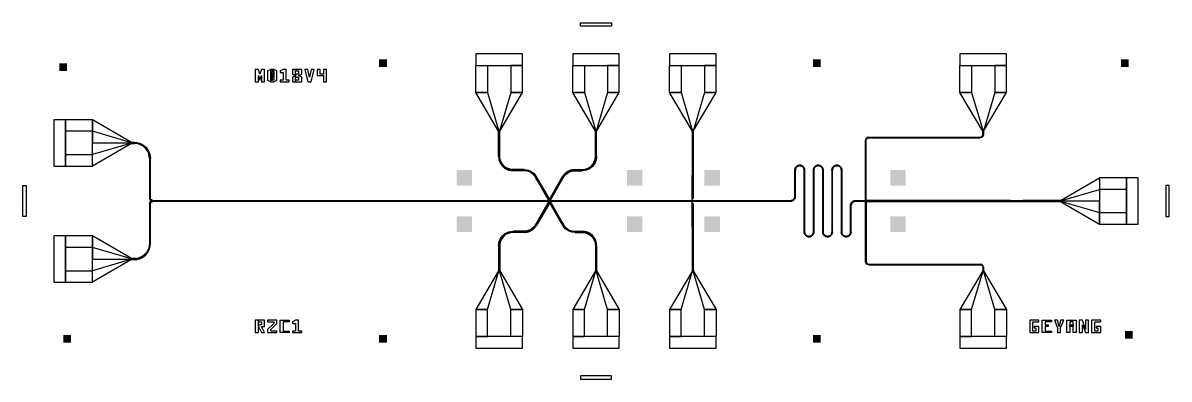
# Model space of a CAD drawing. Extents: x -200 to 7200, y -200 to 2100.
import ezdxf

# ---------------------------------------------------------------- set-up
doc = ezdxf.new("R2010")
doc.units = 0
for name, color, linetype in [('GAP', 1, 'continuous'), ('PIN', 2, 'continuous'), ('VIA', 3, 'continuous')]:
    doc.layers.add(name, color=color, linetype=linetype)

# ---------------------------------------------------------------- blocks, each defined once
blk = doc.blocks.new('R2C1GAP')
for points in [[(0, 1175), (75, 1175), (75, 1475), (0, 1475), (0, 1175)], [(75, 1175), (250, 1175), (250, 1475), (75, 1475), (75, 1175)], [(250, 1325), (500, 1325), (500, 1328), (250, 1475), (250, 1325)], [(250, 1325), (500, 1325), (500, 1322), (250, 1175), (250, 1325)], [(500, 1322), (520, 1322), (520, 1328), (500, 1328), (500, 1322)], [(520, 1328), (536.1, 1326.7), (551.8, 1323), (566.8, 1316.8), (580.5, 1308.3), (592.8, 1297.8), (603.3, 1285.5), (611.8, 1271.8), (618, 1256.8), (621.7, 1241.1), (623, 1225), (620, 1225), (618.8, 1240.6), (615.1, 1255.9), (609.1, 1270.4), (600.9, 1283.8), (590.7, 1295.7), (578.8, 1305.9), (565.4, 1314.1), (550.9, 1320.1), (535.6, 1323.8), (520, 1325), (520, 1328)], [(520, 1325), (535.6, 1323.8), (550.9, 1320.1), (565.4, 1314.1), (578.8, 1305.9), (590.7, 1295.7), (600.9, 1283.8), (609.1, 1270.4), (615.1, 1255.9), (618.8, 1240.6), (620, 1225), (617, 1225), (615.8, 1240.2), (612.3, 1255), (606.4, 1269), (598.5, 1282), (588.6, 1293.6), (577, 1303.5), (564, 1311.4), (550, 1317.3), (535.2, 1320.8), (520, 1322), (520, 1325)], [(617, 1225), (617, 965), (623, 965), (623, 1225), (617, 1225)], [(4121.7, 1116), (4121.7, 1117.5), (4119.2, 1117.5), (4119.2, 1116), (4121.7, 1116)], [(4121.7, 951), (4121.7, 1116), (4119.2, 1116), (4119.2, 951), (4121.7, 951)], [(4847, 1150), (4846.8, 1153.3), (4846.3, 1156.6), (4845.4, 1159.8), (4844.2, 1162.9), (4842.7, 1165.9), (4840.9, 1168.7), (4838.8, 1171.3), (4836.5, 1173.6), (4833.9, 1175.7), (4831.1, 1177.5), (4828.2, 1179), (4825, 1180.2), (4821.8, 1181.1), (4818.6, 1181.6), (4815.2, 1181.8), (4811.9, 1181.6), (4808.6, 1181.1), (4805.4, 1180.2), (4802.3, 1179), (4799.4, 1177.5), (4796.6, 1175.7), (4794, 1173.6), (4791.6, 1171.3), (4789.6, 1168.7), (4787.7, 1165.9), (4786.2, 1162.9), (4785, 1159.8), (4784.2, 1156.6), (4783.7, 1153.3), (4783.5, 1150), (4783.5, 1150), (4783.7, 1153.3), (4784.2, 1156.6), (4785, 1159.8), (4786.2, 1162.9), (4787.7, 1165.9), (4789.6, 1168.7), (4791.6, 1171.3), (4794, 1173.6), (4796.6, 1175.7), (4799.4, 1177.5), (4802.3, 1179), (4805.4, 1180.2), (4808.6, 1181.1), (4811.9, 1181.6), (4815.2, 1181.8), (4818.6, 1181.6), (4821.8, 1181.1), (4825, 1180.2), (4828.2, 1179), (4831.1, 1177.5), (4833.9, 1175.7), (4836.5, 1173.6), (4838.8, 1171.3), (4840.9, 1168.7), (4842.7, 1165.9), (4844.2, 1162.9), (4845.4, 1159.8), (4846.3, 1156.6), (4846.8, 1153.3), (4847, 1150), (4847, 1150)], [(4847, 1150), (4846.8, 1153.3), (4846.3, 1156.6), (4845.4, 1159.8), (4844.2, 1162.9), (4842.7, 1165.9), (4840.9, 1168.7), (4838.8, 1171.3), (4836.5, 1173.6), (4833.9, 1175.7), (4831.1, 1177.5), (4828.2, 1179), (4825, 1180.2), (4821.8, 1181.1), (4818.6, 1181.6), (4815.2, 1181.8), (4811.9, 1181.6), (4808.6, 1181.1), (4805.4, 1180.2), (4802.3, 1179), (4799.4, 1177.5), (4796.6, 1175.7), (4794, 1173.6), (4791.6, 1171.3), (4789.6, 1168.7), (4787.7, 1165.9), (4786.2, 1162.9), (4785, 1159.8), (4784.2, 1156.6), (4783.7, 1153.3), (4783.5, 1150), (4787, 1150), (4787.1, 1153), (4787.6, 1155.9), (4788.4, 1158.8), (4789.4, 1161.5), (4790.8, 1164.1), (4792.4, 1166.6), (4794.2, 1168.9), (4796.3, 1171), (4798.6, 1172.9), (4801.1, 1174.5), (4803.7, 1175.8), (4806.5, 1176.9), (4809.4, 1177.7), (4812.3, 1178.1), (4815.2, 1178.3), (4818.2, 1178.1), (4821.1, 1177.7), (4824, 1176.9), (4826.7, 1175.8), (4829.4, 1174.5), (4831.8, 1172.9), (4834.1, 1171), (4836.2, 1168.9), (4838.1, 1166.6), (4839.7, 1164.1), (4841, 1161.5), (4842.1, 1158.8), (4842.9, 1155.9), (4843.3, 1153), (4843.5, 1150), (4847, 1150)], [(4783.5, 1150), (4783.5, 980), (4787, 980), (4787, 1150), (4783.5, 1150)], [(4843.5, 1150), (4843.3, 1153), (4842.9, 1155.9), (4842.1, 1158.8), (4841, 1161.5), (4839.7, 1164.1), (4838.1, 1166.6), (4836.2, 1168.9), (4834.1, 1171), (4831.8, 1172.9), (4829.4, 1174.5), (4826.7, 1175.8), (4824, 1176.9), (4821.1, 1177.7), (4818.2, 1178.1), (4815.2, 1178.3), (4812.3, 1178.1), (4809.4, 1177.7), (4806.5, 1176.9), (4803.7, 1175.8), (4801.1, 1174.5), (4798.6, 1172.9), (4796.3, 1171), (4794.2, 1168.9), (4792.4, 1166.6), (4790.8, 1164.1), (4789.4, 1161.5), (4788.4, 1158.8), (4787.6, 1155.9), (4787.1, 1153), (4787, 1150), (4787, 1150), (4787.1, 1153), (4787.6, 1155.9), (4788.4, 1158.8), (4789.4, 1161.5), (4790.8, 1164.1), (4792.4, 1166.6), (4794.2, 1168.9), (4796.3, 1171), (4798.6, 1172.9), (4801.1, 1174.5), (4803.7, 1175.8), (4806.5, 1176.9), (4809.4, 1177.7), (4812.3, 1178.1), (4815.2, 1178.3), (4818.2, 1178.1), (4821.1, 1177.7), (4824, 1176.9), (4826.7, 1175.8), (4829.4, 1174.5), (4831.8, 1172.9), (4834.1, 1171), (4836.2, 1168.9), (4838.1, 1166.6), (4839.7, 1164.1), (4841, 1161.5), (4842.1, 1158.8), (4842.9, 1155.9), (4843.3, 1153), (4843.5, 1150), (4843.5, 1150)], [(4847, 750), (4847, 1150), (4843.5, 1150), (4843.5, 750), (4847, 750)], [(4967, 1150), (4966.8, 1153.3), (4966.3, 1156.6), (4965.4, 1159.8), (4964.2, 1162.9), (4962.7, 1165.9), (4960.9, 1168.7), (4958.8, 1171.3), (4956.5, 1173.6), (4953.9, 1175.7), (4951.1, 1177.5), (4948.2, 1179), (4945, 1180.2), (4941.8, 1181.1), (4938.6, 1181.6), (4935.2, 1181.8), (4931.9, 1181.6), (4928.6, 1181.1), (4925.4, 1180.2), (4922.3, 1179), (4919.4, 1177.5), (4916.6, 1175.7), (4914, 1173.6), (4911.6, 1171.3), (4909.6, 1168.7), (4907.7, 1165.9), (4906.2, 1162.9), (4905, 1159.8), (4904.2, 1156.6), (4903.7, 1153.3), (4903.5, 1150), (4903.5, 1150), (4903.7, 1153.3), (4904.2, 1156.6), (4905, 1159.8), (4906.2, 1162.9), (4907.7, 1165.9), (4909.6, 1168.7), (4911.6, 1171.3), (4914, 1173.6), (4916.6, 1175.7), (4919.4, 1177.5), (4922.3, 1179), (4925.4, 1180.2), (4928.6, 1181.1), (4931.9, 1181.6), (4935.2, 1181.8), (4938.6, 1181.6), (4941.8, 1181.1), (4945, 1180.2), (4948.2, 1179), (4951.1, 1177.5), (4953.9, 1175.7), (4956.5, 1173.6), (4958.8, 1171.3), (4960.9, 1168.7), (4962.7, 1165.9), (4964.2, 1162.9), (4965.4, 1159.8), (4966.3, 1156.6), (4966.8, 1153.3), (4967, 1150), (4967, 1150)], [(4967, 1150), (4966.8, 1153.3), (4966.3, 1156.6), (4965.4, 1159.8), (4964.2, 1162.9), (4962.7, 1165.9), (4960.9, 1168.7), (4958.8, 1171.3), (4956.5, 1173.6), (4953.9, 1175.7), (4951.1, 1177.5), (4948.2, 1179), (4945, 1180.2), (4941.8, 1181.1), (4938.6, 1181.6), (4935.2, 1181.8), (4931.9, 1181.6), (4928.6, 1181.1), (4925.4, 1180.2), (4922.3, 1179), (4919.4, 1177.5), (4916.6, 1175.7), (4914, 1173.6), (4911.6, 1171.3), (4909.6, 1168.7), (4907.7, 1165.9), (4906.2, 1162.9), (4905, 1159.8), (4904.2, 1156.6), (4903.7, 1153.3), (4903.5, 1150), (4907, 1150), (4907.1, 1153), (4907.6, 1155.9), (4908.4, 1158.8), (4909.4, 1161.5), (4910.8, 1164.1), (4912.4, 1166.6), (4914.2, 1168.9), (4916.3, 1171), (4918.6, 1172.9), (4921.1, 1174.5), (4923.7, 1175.8), (4926.5, 1176.9), (4929.4, 1177.7), (4932.3, 1178.1), (4935.2, 1178.3), (4938.2, 1178.1), (4941.1, 1177.7), (4944, 1176.9), (4946.7, 1175.8), (4949.4, 1174.5), (4951.8, 1172.9), (4954.1, 1171), (4956.2, 1168.9), (4958.1, 1166.6), (4959.7, 1164.1), (4961, 1161.5), (4962.1, 1158.8), (4962.9, 1155.9), (4963.3, 1153), (4963.5, 1150), (4967, 1150)], [(4903.5, 1150), (4903.5, 750), (4907, 750), (4907, 1150), (4903.5, 1150)], [(4963.5, 1150), (4963.3, 1153), (4962.9, 1155.9), (4962.1, 1158.8), (4961, 1161.5), (4959.7, 1164.1), (4958.1, 1166.6), (4956.2, 1168.9), (4954.1, 1171), (4951.8, 1172.9), (4949.4, 1174.5), (4946.7, 1175.8), (4944, 1176.9), (4941.1, 1177.7), (4938.2, 1178.1), (4935.2, 1178.3), (4932.3, 1178.1), (4929.4, 1177.7), (4926.5, 1176.9), (4923.7, 1175.8), (4921.1, 1174.5), (4918.6, 1172.9), (4916.3, 1171), (4914.2, 1168.9), (4912.4, 1166.6), (4910.8, 1164.1), (4909.4, 1161.5), (4908.4, 1158.8), (4907.6, 1155.9), (4907.1, 1153), (4907, 1150), (4907, 1150), (4907.1, 1153), (4907.6, 1155.9), (4908.4, 1158.8), (4909.4, 1161.5), (4910.8, 1164.1), (4912.4, 1166.6), (4914.2, 1168.9), (4916.3, 1171), (4918.6, 1172.9), (4921.1, 1174.5), (4923.7, 1175.8), (4926.5, 1176.9), (4929.4, 1177.7), (4932.3, 1178.1), (4935.2, 1178.3), (4938.2, 1178.1), (4941.1, 1177.7), (4944, 1176.9), (4946.7, 1175.8), (4949.4, 1174.5), (4951.8, 1172.9), (4954.1, 1171), (4956.2, 1168.9), (4958.1, 1166.6), (4959.7, 1164.1), (4961, 1161.5), (4962.1, 1158.8), (4962.9, 1155.9), (4963.3, 1153), (4963.5, 1150), (4963.5, 1150)], [(4967, 750), (4967, 1150), (4963.5, 1150), (4963.5, 750), (4967, 750)], [(5087, 1150), (5086.8, 1153.3), (5086.3, 1156.6), (5085.4, 1159.8), (5084.2, 1162.9), (5082.7, 1165.9), (5080.9, 1168.7), (5078.8, 1171.3), (5076.5, 1173.6), (5073.9, 1175.7), (5071.1, 1177.5), (5068.2, 1179), (5065, 1180.2), (5061.8, 1181.1), (5058.6, 1181.6), (5055.2, 1181.8), (5051.9, 1181.6), (5048.6, 1181.1), (5045.4, 1180.2), (5042.3, 1179), (5039.4, 1177.5), (5036.6, 1175.7), (5034, 1173.6), (5031.6, 1171.3), (5029.6, 1168.7), (5027.7, 1165.9), (5026.2, 1162.9), (5025, 1159.8), (5024.2, 1156.6), (5023.7, 1153.3), (5023.5, 1150), (5023.5, 1150), (5023.7, 1153.3), (5024.2, 1156.6), (5025, 1159.8), (5026.2, 1162.9), (5027.7, 1165.9), (5029.6, 1168.7), (5031.6, 1171.3), (5034, 1173.6), (5036.6, 1175.7), (5039.4, 1177.5), (5042.3, 1179), (5045.4, 1180.2), (5048.6, 1181.1), (5051.9, 1181.6), (5055.2, 1181.8), (5058.6, 1181.6), (5061.8, 1181.1), (5065, 1180.2), (5068.2, 1179), (5071.1, 1177.5), (5073.9, 1175.7), (5076.5, 1173.6), (5078.8, 1171.3), (5080.9, 1168.7), (5082.7, 1165.9), (5084.2, 1162.9), (5085.4, 1159.8), (5086.3, 1156.6), (5086.8, 1153.3), (5087, 1150), (5087, 1150)], [(5087, 1150), (5086.8, 1153.3), (5086.3, 1156.6), (5085.4, 1159.8), (5084.2, 1162.9), (5082.7, 1165.9), (5080.9, 1168.7), (5078.8, 1171.3), (5076.5, 1173.6), (5073.9, 1175.7), (5071.1, 1177.5), (5068.2, 1179), (5065, 1180.2), (5061.8, 1181.1), (5058.6, 1181.6), (5055.2, 1181.8), (5051.9, 1181.6), (5048.6, 1181.1), (5045.4, 1180.2), (5042.3, 1179), (5039.4, 1177.5), (5036.6, 1175.7), (5034, 1173.6), (5031.6, 1171.3), (5029.6, 1168.7), (5027.7, 1165.9), (5026.2, 1162.9), (5025, 1159.8), (5024.2, 1156.6), (5023.7, 1153.3), (5023.5, 1150), (5027, 1150), (5027.1, 1153), (5027.6, 1155.9), (5028.4, 1158.8), (5029.4, 1161.5), (5030.8, 1164.1), (5032.4, 1166.6), (5034.2, 1168.9), (5036.3, 1171), (5038.6, 1172.9), (5041.1, 1174.5), (5043.7, 1175.8), (5046.5, 1176.9), (5049.4, 1177.7), (5052.3, 1178.1), (5055.2, 1178.3), (5058.2, 1178.1), (5061.1, 1177.7), (5064, 1176.9), (5066.7, 1175.8), (5069.4, 1174.5), (5071.8, 1172.9), (5074.1, 1171), (5076.2, 1168.9), (5078.1, 1166.6), (5079.7, 1164.1), (5081, 1161.5), (5082.1, 1158.8), (5082.9, 1155.9), (5083.3, 1153), (5083.5, 1150), (5087, 1150)], [(5023.5, 1150), (5023.5, 750), (5027, 750), (5027, 1150), (5023.5, 1150)], [(5083.5, 1150), (5083.3, 1153), (5082.9, 1155.9), (5082.1, 1158.8), (5081, 1161.5), (5079.7, 1164.1), (5078.1, 1166.6), (5076.2, 1168.9), (5074.1, 1171), (5071.8, 1172.9), (5069.4, 1174.5), (5066.7, 1175.8), (5064, 1176.9), (5061.1, 1177.7), (5058.2, 1178.1), (5055.2, 1178.3), (5052.3, 1178.1), (5049.4, 1177.7), (5046.5, 1176.9), (5043.7, 1175.8), (5041.1, 1174.5), (5038.6, 1172.9), (5036.3, 1171), (5034.2, 1168.9), (5032.4, 1166.6), (5030.8, 1164.1), (5029.4, 1161.5), (5028.4, 1158.8), (5027.6, 1155.9), (5027.1, 1153), (5027, 1150), (5027, 1150), (5027.1, 1153), (5027.6, 1155.9), (5028.4, 1158.8), (5029.4, 1161.5), (5030.8, 1164.1), (5032.4, 1166.6), (5034.2, 1168.9), (5036.3, 1171), (5038.6, 1172.9), (5041.1, 1174.5), (5043.7, 1175.8), (5046.5, 1176.9), (5049.4, 1177.7), (5052.3, 1178.1), (5055.2, 1178.3), (5058.2, 1178.1), (5061.1, 1177.7), (5064, 1176.9), (5066.7, 1175.8), (5069.4, 1174.5), (5071.8, 1172.9), (5074.1, 1171), (5076.2, 1168.9), (5078.1, 1166.6), (5079.7, 1164.1), (5081, 1161.5), (5082.1, 1158.8), (5082.9, 1155.9), (5083.3, 1153), (5083.5, 1150), (5083.5, 1150)], [(5087, 750), (5087, 1150), (5083.5, 1150), (5083.5, 750), (5087, 750)], [(6750, 950), (6500, 950), (6500, 952.2), (6750, 1100), (6750, 950)], [(6925, 1100), (6750, 1100), (6750, 800), (6925, 800), (6925, 1100)], [(7000, 1100), (6925, 1100), (6925, 800), (7000, 800), (7000, 1100)], [(617, 965), (617.2, 963), (617.6, 961), (618.4, 959.1), (619.5, 957.4), (620.8, 955.8), (622.4, 954.5), (624.1, 953.4), (626, 952.6), (628, 952.2), (630, 952), (630, 955), (628.4, 955.1), (626.9, 955.5), (625.5, 956.1), (624.1, 956.9), (622.9, 957.9), (621.9, 959.1), (621.1, 960.5), (620.5, 961.9), (620.1, 963.4), (620, 965), (617, 965)], [(620, 965), (620.1, 963.4), (620.5, 961.9), (621.1, 960.5), (621.9, 959.1), (622.9, 957.9), (624.1, 956.9), (625.5, 956.1), (626.9, 955.5), (628.4, 955.1), (630, 955), (630, 958), (628.9, 958.1), (627.8, 958.3), (626.8, 958.8), (625.9, 959.3), (625.1, 960.1), (624.3, 960.9), (623.8, 961.8), (623.3, 962.8), (623.1, 963.9), (623, 965), (620, 965)], [(4787, 980), (4786.9, 978.3), (4786.8, 976.7), (4786.6, 975), (4786.3, 973.4), (4785.9, 971.8), (4785.4, 970.2), (4784.9, 968.6), (4784.2, 967.1), (4783.5, 965.6), (4782.7, 964.1), (4781.9, 962.7), (4780.9, 961.3), (4779.9, 960), (4778.8, 958.8), (4777.7, 957.5), (4776.5, 956.4), (4775.2, 955.3), (4773.9, 954.3), (4772.5, 953.4), (4771.1, 952.5), (4769.7, 951.7), (4768.2, 951), (4766.6, 950.4), (4765, 949.8), (4763.5, 949.3), (4761.8, 948.9), (4760.2, 948.6), (4758.6, 948.4), (4756.9, 948.3), (4755.2, 948.2), (4755.2, 948.2), (4756.9, 948.3), (4758.6, 948.4), (4760.2, 948.6), (4761.8, 948.9), (4763.5, 949.3), (4765, 949.8), (4766.6, 950.4), (4768.2, 951), (4769.7, 951.7), (4771.1, 952.5), (4772.5, 953.4), (4773.9, 954.3), (4775.2, 955.3), (4776.5, 956.4), (4777.7, 957.5), (4778.8, 958.8), (4779.9, 960), (4780.9, 961.3), (4781.9, 962.7), (4782.7, 964.1), (4783.5, 965.6), (4784.2, 967.1), (4784.9, 968.6), (4785.4, 970.2), (4785.9, 971.8), (4786.3, 973.4), (4786.6, 975), (4786.8, 976.7), (4786.9, 978.3), (4787, 980), (4787, 980)], [(4783.5, 980), (4783.4, 978.5), (4783.3, 977), (4783.1, 975.6), (4782.9, 974.1), (4782.5, 972.7), (4782.1, 971.3), (4781.6, 969.9), (4781, 968.5), (4780.4, 967.2), (4779.7, 965.9), (4778.9, 964.6), (4778.1, 963.4), (4777.2, 962.2), (4776.2, 961.1), (4775.2, 960), (4774.1, 959), (4773, 958), (4771.8, 957.1), (4770.6, 956.3), (4769.4, 955.5), (4768.1, 954.8), (4766.7, 954.2), (4765.4, 953.6), (4764, 953.1), (4762.5, 952.7), (4761.1, 952.4), (4759.7, 952.1), (4758.2, 951.9), (4756.7, 951.8), (4755.2, 951.8), (4755.2, 951.8), (4756.7, 951.8), (4758.2, 951.9), (4759.7, 952.1), (4761.1, 952.4), (4762.5, 952.7), (4764, 953.1), (4765.4, 953.6), (4766.7, 954.2), (4768.1, 954.8), (4769.4, 955.5), (4770.6, 956.3), (4771.8, 957.1), (4773, 958), (4774.1, 959), (4775.2, 960), (4776.2, 961.1), (4777.2, 962.2), (4778.1, 963.4), (4778.9, 964.6), (4779.7, 965.9), (4780.4, 967.2), (4781, 968.5), (4781.6, 969.9), (4782.1, 971.3), (4782.5, 972.7), (4782.9, 974.1), (4783.1, 975.6), (4783.3, 977), (4783.4, 978.5), (4783.5, 980), (4783.5, 980)], [(4787, 980), (4786.9, 978.3), (4786.8, 976.7), (4786.6, 975), (4786.3, 973.4), (4785.9, 971.8), (4785.4, 970.2), (4784.9, 968.6), (4784.2, 967.1), (4783.5, 965.6), (4782.7, 964.1), (4781.9, 962.7), (4780.9, 961.3), (4779.9, 960), (4778.8, 958.8), (4777.7, 957.5), (4776.5, 956.4), (4775.2, 955.3), (4773.9, 954.3), (4772.5, 953.4), (4771.1, 952.5), (4769.7, 951.7), (4768.2, 951), (4766.6, 950.4), (4765, 949.8), (4763.5, 949.3), (4761.8, 948.9), (4760.2, 948.6), (4758.6, 948.4), (4756.9, 948.3), (4755.2, 948.2), (4755.2, 951.8), (4756.7, 951.8), (4758.2, 951.9), (4759.7, 952.1), (4761.1, 952.4), (4762.5, 952.7), (4764, 953.1), (4765.4, 953.6), (4766.7, 954.2), (4768.1, 954.8), (4769.4, 955.5), (4770.6, 956.3), (4771.8, 957.1), (4773, 958), (4774.1, 959), (4775.2, 960), (4776.2, 961.1), (4777.2, 962.2), (4778.1, 963.4), (4778.9, 964.6), (4779.7, 965.9), (4780.4, 967.2), (4781, 968.5), (4781.6, 969.9), (4782.1, 971.3), (4782.5, 972.7), (4782.9, 974.1), (4783.1, 975.6), (4783.3, 977), (4783.4, 978.5), (4783.5, 980), (4787, 980)], [(617, 935), (617.2, 937), (617.6, 939), (618.4, 940.9), (619.5, 942.6), (620.8, 944.2), (622.4, 945.5), (624.1, 946.6), (626, 947.4), (628, 947.8), (630, 948), (630, 945), (628.4, 944.9), (626.9, 944.5), (625.5, 943.9), (624.1, 943.1), (622.9, 942.1), (621.9, 940.9), (621.1, 939.5), (620.5, 938.1), (620.1, 936.6), (620, 935), (617, 935)], [(623, 675), (623, 935), (617, 935), (617, 675), (623, 675)], [(620, 935), (620.1, 936.6), (620.5, 938.1), (621.1, 939.5), (621.9, 940.9), (622.9, 942.1), (624.1, 943.1), (625.5, 943.9), (626.9, 944.5), (628.4, 944.9), (630, 945), (630, 942), (628.9, 941.9), (627.8, 941.7), (626.8, 941.2), (625.9, 940.7), (625.1, 939.9), (624.3, 939.1), (623.8, 938.2), (623.3, 937.2), (623.1, 936.1), (623, 935), (620, 935)], [(630, 942), (636, 947.3), (636, 952.7), (630, 958), (630, 942)], [(636, 950), (686, 950), (686, 951.8), (636, 952.7), (636, 950)], [(636, 950), (686, 950), (686, 948.2), (636, 947.3), (636, 950)], [(686, 948.2), (3198.3, 948.2), (3198.3, 951.8), (686, 951.8), (686, 948.2)], [(3198.3, 948.2), (3198.5, 948.2), (3198.5, 951.8), (3198.3, 951.8), (3198.3, 948.2)], [(3198.5, 950), (3199.5, 950), (3199.5, 951.8), (3198.5, 951.8), (3198.5, 950)], [(3198.5, 950), (3199.5, 950), (3199.5, 948.2), (3198.5, 948.2), (3198.5, 950)], [(3200.8, 950), (3200.7, 950.8), (3200.7, 951.6), (3200.6, 952.4), (3200.5, 953), (3200.4, 953.5), (3200.2, 953.8), (3200.1, 954), (3199.9, 954), (3199.8, 953.8), (3199.6, 953.5), (3199.5, 953), (3199.4, 952.4), (3199.3, 951.6), (3199.3, 950.8), (3199.2, 950), (3199.3, 949.2), (3199.3, 948.4), (3199.4, 947.6), (3199.5, 947), (3199.6, 946.5), (3199.8, 946.2), (3199.9, 946), (3200.1, 946), (3200.2, 946.2), (3200.4, 946.5), (3200.5, 947), (3200.6, 947.6), (3200.7, 948.4), (3200.7, 949.2), (3200.8, 950)], [(3199.5, 948.2), (3200.5, 948.2), (3200.5, 951.8), (3199.5, 951.8), (3199.5, 948.2)], [(3200.5, 950), (3201.5, 950), (3201.5, 951.8), (3200.5, 951.8), (3200.5, 950)], [(3200.5, 950), (3201.5, 950), (3201.5, 948.2), (3200.5, 948.2), (3200.5, 950)], [(3201.5, 948.2), (3201.8, 948.2), (3201.8, 951.8), (3201.5, 951.8), (3201.5, 948.2)], [(4755.2, 951.8), (3201.8, 951.8), (3201.8, 948.2), (4755.2, 948.2), (4755.2, 951.8)], [(4119.2, 949), (4119.2, 784), (4121.7, 784), (4121.7, 949), (4119.2, 949)], [(5175.2, 951.8), (5173.6, 951.7), (5171.9, 951.6), (5170.3, 951.4), (5168.6, 951.1), (5167, 950.7), (5165.4, 950.2), (5163.9, 949.6), (5162.3, 949), (5160.8, 948.3), (5159.4, 947.5), (5157.9, 946.6), (5156.6, 945.7), (5155.3, 944.7), (5154, 943.6), (5152.8, 942.5), (5151.6, 941.2), (5150.6, 940), (5149.6, 938.7), (5148.6, 937.3), (5147.7, 935.9), (5146.9, 934.4), (5146.2, 932.9), (5145.6, 931.4), (5145, 929.8), (5144.6, 928.2), (5144.2, 926.6), (5143.9, 925), (5143.7, 923.3), (5143.5, 921.7), (5143.5, 920), (5143.5, 920), (5143.5, 921.7), (5143.7, 923.3), (5143.9, 925), (5144.2, 926.6), (5144.6, 928.2), (5145, 929.8), (5145.6, 931.4), (5146.2, 932.9), (5146.9, 934.4), (5147.7, 935.9), (5148.6, 937.3), (5149.6, 938.7), (5150.6, 940), (5151.6, 941.2), (5152.8, 942.5), (5154, 943.6), (5155.3, 944.7), (5156.6, 945.7), (5157.9, 946.6), (5159.4, 947.5), (5160.8, 948.3), (5162.3, 949), (5163.9, 949.6), (5165.4, 950.2), (5167, 950.7), (5168.6, 951.1), (5170.3, 951.4), (5171.9, 951.6), (5173.6, 951.7), (5175.2, 951.8), (5175.2, 951.8)], [(5175.2, 951.8), (5173.6, 951.7), (5171.9, 951.6), (5170.3, 951.4), (5168.6, 951.1), (5167, 950.7), (5165.4, 950.2), (5163.9, 949.6), (5162.3, 949), (5160.8, 948.3), (5159.4, 947.5), (5157.9, 946.6), (5156.6, 945.7), (5155.3, 944.7), (5154, 943.6), (5152.8, 942.5), (5151.6, 941.2), (5150.6, 940), (5149.6, 938.7), (5148.6, 937.3), (5147.7, 935.9), (5146.9, 934.4), (5146.2, 932.9), (5145.6, 931.4), (5145, 929.8), (5144.6, 928.2), (5144.2, 926.6), (5143.9, 925), (5143.7, 923.3), (5143.5, 921.7), (5143.5, 920), (5147, 920), (5147, 921.5), (5147.1, 923), (5147.3, 924.4), (5147.6, 925.9), (5147.9, 927.3), (5148.4, 928.7), (5148.9, 930.1), (5149.4, 931.5), (5150.1, 932.8), (5150.8, 934.1), (5151.5, 935.4), (5152.4, 936.6), (5153.3, 937.8), (5154.2, 938.9), (5155.3, 940), (5156.3, 941), (5157.5, 942), (5158.6, 942.9), (5159.9, 943.7), (5161.1, 944.5), (5162.4, 945.2), (5163.7, 945.8), (5165.1, 946.4), (5166.5, 946.9), (5167.9, 947.3), (5169.4, 947.6), (5170.8, 947.9), (5172.3, 948.1), (5173.8, 948.2), (5175.2, 948.2), (5175.2, 951.8)], [(5143.5, 920), (5143.5, 750), (5147, 750), (5147, 920), (5143.5, 920)], [(5175.2, 948.2), (5173.8, 948.2), (5172.3, 948.1), (5170.8, 947.9), (5169.4, 947.6), (5167.9, 947.3), (5166.5, 946.9), (5165.1, 946.4), (5163.7, 945.8), (5162.4, 945.2), (5161.1, 944.5), (5159.9, 943.7), (5158.6, 942.9), (5157.5, 942), (5156.3, 941), (5155.3, 940), (5154.2, 938.9), (5153.3, 937.8), (5152.4, 936.6), (5151.5, 935.4), (5150.8, 934.1), (5150.1, 932.8), (5149.4, 931.5), (5148.9, 930.1), (5148.4, 928.7), (5147.9, 927.3), (5147.6, 925.9), (5147.3, 924.4), (5147.1, 923), (5147, 921.5), (5147, 920), (5147, 920), (5147, 921.5), (5147.1, 923), (5147.3, 924.4), (5147.6, 925.9), (5147.9, 927.3), (5148.4, 928.7), (5148.9, 930.1), (5149.4, 931.5), (5150.1, 932.8), (5150.8, 934.1), (5151.5, 935.4), (5152.4, 936.6), (5153.3, 937.8), (5154.2, 938.9), (5155.3, 940), (5156.3, 941), (5157.5, 942), (5158.6, 942.9), (5159.9, 943.7), (5161.1, 944.5), (5162.4, 945.2), (5163.7, 945.8), (5165.1, 946.4), (5166.5, 946.9), (5167.9, 947.3), (5169.4, 947.6), (5170.8, 947.9), (5172.3, 948.1), (5173.8, 948.2), (5175.2, 948.2), (5175.2, 948.2)], [(5225.2, 951.8), (5175.2, 951.8), (5175.2, 948.2), (5225.2, 948.2), (5225.2, 951.8)], [(5228.2, 950), (5225.2, 950), (5225.2, 951.8), (5228.2, 951.8), (5228.2, 950)], [(5228.2, 950), (5225.2, 950), (5225.2, 948.2), (5228.2, 948.2), (5228.2, 950)], [(5238.2, 951.8), (5228.2, 951.8), (5228.2, 948.2), (5238.2, 948.2), (5238.2, 951.8)], [(5239.2, 950), (5238.2, 950), (5238.2, 951.8), (5239.2, 951.8), (5239.2, 950)], [(5239.2, 950), (5238.2, 950), (5238.2, 948.2), (5239.2, 948.2), (5239.2, 950)], [(5243.7, 951.8), (5239.2, 951.8), (5239.2, 948.2), (5243.7, 948.2), (5243.7, 951.8)], [(5244.7, 950), (5243.7, 950), (5243.7, 951.8), (5244.7, 952.8), (5244.7, 950)], [(5244.7, 950), (5243.7, 950), (5243.7, 948.2), (5244.7, 947.2), (5244.7, 950)], [(6175, 952.8), (5244.7, 952.8), (5244.7, 947.2), (6175, 947.2), (6175, 952.8)], [(6255, 950), (6175, 950), (6175, 952.8), (6255, 952.2), (6255, 950)], [(6255, 950), (6175, 950), (6175, 947.2), (6255, 947.8), (6255, 950)], [(6500, 952.2), (6255, 952.2), (6255, 947.8), (6500, 947.8), (6500, 952.2)], [(6750, 950), (6500, 950), (6500, 947.8), (6750, 800), (6750, 950)], [(4119.2, 784), (4119.2, 782.5), (4121.7, 782.5), (4121.7, 784), (4119.2, 784)], [(4907, 750), (4906.8, 746.7), (4906.3, 743.4), (4905.4, 740.2), (4904.2, 737.1), (4902.7, 734.1), (4900.9, 731.3), (4898.8, 728.7), (4896.5, 726.4), (4893.9, 724.3), (4891.1, 722.5), (4888.2, 721), (4885, 719.8), (4881.8, 718.9), (4878.6, 718.4), (4875.2, 718.2), (4871.9, 718.4), (4868.6, 718.9), (4865.4, 719.8), (4862.3, 721), (4859.4, 722.5), (4856.6, 724.3), (4854, 726.4), (4851.6, 728.7), (4849.6, 731.3), (4847.7, 734.1), (4846.2, 737.1), (4845, 740.2), (4844.2, 743.4), (4843.7, 746.7), (4843.5, 750), (4843.5, 750), (4843.7, 746.7), (4844.2, 743.4), (4845, 740.2), (4846.2, 737.1), (4847.7, 734.1), (4849.6, 731.3), (4851.6, 728.7), (4854, 726.4), (4856.6, 724.3), (4859.4, 722.5), (4862.3, 721), (4865.4, 719.8), (4868.6, 718.9), (4871.9, 718.4), (4875.2, 718.2), (4878.6, 718.4), (4881.8, 718.9), (4885, 719.8), (4888.2, 721), (4891.1, 722.5), (4893.9, 724.3), (4896.5, 726.4), (4898.8, 728.7), (4900.9, 731.3), (4902.7, 734.1), (4904.2, 737.1), (4905.4, 740.2), (4906.3, 743.4), (4906.8, 746.7), (4907, 750), (4907, 750)], [(4907, 750), (4906.8, 746.7), (4906.3, 743.4), (4905.4, 740.2), (4904.2, 737.1), (4902.7, 734.1), (4900.9, 731.3), (4898.8, 728.7), (4896.5, 726.4), (4893.9, 724.3), (4891.1, 722.5), (4888.2, 721), (4885, 719.8), (4881.8, 718.9), (4878.6, 718.4), (4875.2, 718.2), (4871.9, 718.4), (4868.6, 718.9), (4865.4, 719.8), (4862.3, 721), (4859.4, 722.5), (4856.6, 724.3), (4854, 726.4), (4851.6, 728.7), (4849.6, 731.3), (4847.7, 734.1), (4846.2, 737.1), (4845, 740.2), (4844.2, 743.4), (4843.7, 746.7), (4843.5, 750), (4847, 750), (4847.1, 747), (4847.6, 744.1), (4848.4, 741.2), (4849.4, 738.5), (4850.8, 735.9), (4852.4, 733.4), (4854.2, 731.1), (4856.3, 729), (4858.6, 727.1), (4861.1, 725.5), (4863.7, 724.2), (4866.5, 723.1), (4869.4, 722.3), (4872.3, 721.9), (4875.2, 721.7), (4878.2, 721.9), (4881.1, 722.3), (4884, 723.1), (4886.7, 724.2), (4889.4, 725.5), (4891.8, 727.1), (4894.1, 729), (4896.2, 731.1), (4898.1, 733.4), (4899.7, 735.9), (4901, 738.5), (4902.1, 741.2), (4902.9, 744.1), (4903.3, 747), (4903.5, 750), (4907, 750)], [(4903.5, 750), (4903.3, 747), (4902.9, 744.1), (4902.1, 741.2), (4901, 738.5), (4899.7, 735.9), (4898.1, 733.4), (4896.2, 731.1), (4894.1, 729), (4891.8, 727.1), (4889.4, 725.5), (4886.7, 724.2), (4884, 723.1), (4881.1, 722.3), (4878.2, 721.9), (4875.2, 721.7), (4872.3, 721.9), (4869.4, 722.3), (4866.5, 723.1), (4863.7, 724.2), (4861.1, 725.5), (4858.6, 727.1), (4856.3, 729), (4854.2, 731.1), (4852.4, 733.4), (4850.8, 735.9), (4849.4, 738.5), (4848.4, 741.2), (4847.6, 744.1), (4847.1, 747), (4847, 750), (4847, 750), (4847.1, 747), (4847.6, 744.1), (4848.4, 741.2), (4849.4, 738.5), (4850.8, 735.9), (4852.4, 733.4), (4854.2, 731.1), (4856.3, 729), (4858.6, 727.1), (4861.1, 725.5), (4863.7, 724.2), (4866.5, 723.1), (4869.4, 722.3), (4872.3, 721.9), (4875.2, 721.7), (4878.2, 721.9), (4881.1, 722.3), (4884, 723.1), (4886.7, 724.2), (4889.4, 725.5), (4891.8, 727.1), (4894.1, 729), (4896.2, 731.1), (4898.1, 733.4), (4899.7, 735.9), (4901, 738.5), (4902.1, 741.2), (4902.9, 744.1), (4903.3, 747), (4903.5, 750), (4903.5, 750)], [(5027, 750), (5026.8, 746.7), (5026.3, 743.4), (5025.4, 740.2), (5024.2, 737.1), (5022.7, 734.1), (5020.9, 731.3), (5018.8, 728.7), (5016.5, 726.4), (5013.9, 724.3), (5011.1, 722.5), (5008.2, 721), (5005, 719.8), (5001.8, 718.9), (4998.6, 718.4), (4995.2, 718.2), (4991.9, 718.4), (4988.6, 718.9), (4985.4, 719.8), (4982.3, 721), (4979.4, 722.5), (4976.6, 724.3), (4974, 726.4), (4971.6, 728.7), (4969.6, 731.3), (4967.7, 734.1), (4966.2, 737.1), (4965, 740.2), (4964.2, 743.4), (4963.7, 746.7), (4963.5, 750), (4963.5, 750), (4963.7, 746.7), (4964.2, 743.4), (4965, 740.2), (4966.2, 737.1), (4967.7, 734.1), (4969.6, 731.3), (4971.6, 728.7), (4974, 726.4), (4976.6, 724.3), (4979.4, 722.5), (4982.3, 721), (4985.4, 719.8), (4988.6, 718.9), (4991.9, 718.4), (4995.2, 718.2), (4998.6, 718.4), (5001.8, 718.9), (5005, 719.8), (5008.2, 721), (5011.1, 722.5), (5013.9, 724.3), (5016.5, 726.4), (5018.8, 728.7), (5020.9, 731.3), (5022.7, 734.1), (5024.2, 737.1), (5025.4, 740.2), (5026.3, 743.4), (5026.8, 746.7), (5027, 750), (5027, 750)], [(5027, 750), (5026.8, 746.7), (5026.3, 743.4), (5025.4, 740.2), (5024.2, 737.1), (5022.7, 734.1), (5020.9, 731.3), (5018.8, 728.7), (5016.5, 726.4), (5013.9, 724.3), (5011.1, 722.5), (5008.2, 721), (5005, 719.8), (5001.8, 718.9), (4998.6, 718.4), (4995.2, 718.2), (4991.9, 718.4), (4988.6, 718.9), (4985.4, 719.8), (4982.3, 721), (4979.4, 722.5), (4976.6, 724.3), (4974, 726.4), (4971.6, 728.7), (4969.6, 731.3), (4967.7, 734.1), (4966.2, 737.1), (4965, 740.2), (4964.2, 743.4), (4963.7, 746.7), (4963.5, 750), (4967, 750), (4967.1, 747), (4967.6, 744.1), (4968.4, 741.2), (4969.4, 738.5), (4970.8, 735.9), (4972.4, 733.4), (4974.2, 731.1), (4976.3, 729), (4978.6, 727.1), (4981.1, 725.5), (4983.7, 724.2), (4986.5, 723.1), (4989.4, 722.3), (4992.3, 721.9), (4995.2, 721.7), (4998.2, 721.9), (5001.1, 722.3), (5004, 723.1), (5006.7, 724.2), (5009.4, 725.5), (5011.8, 727.1), (5014.1, 729), (5016.2, 731.1), (5018.1, 733.4), (5019.7, 735.9), (5021, 738.5), (5022.1, 741.2), (5022.9, 744.1), (5023.3, 747), (5023.5, 750), (5027, 750)], [(5023.5, 750), (5023.3, 747), (5022.9, 744.1), (5022.1, 741.2), (5021, 738.5), (5019.7, 735.9), (5018.1, 733.4), (5016.2, 731.1), (5014.1, 729), (5011.8, 727.1), (5009.4, 725.5), (5006.7, 724.2), (5004, 723.1), (5001.1, 722.3), (4998.2, 721.9), (4995.2, 721.7), (4992.3, 721.9), (4989.4, 722.3), (4986.5, 723.1), (4983.7, 724.2), (4981.1, 725.5), (4978.6, 727.1), (4976.3, 729), (4974.2, 731.1), (4972.4, 733.4), (4970.8, 735.9), (4969.4, 738.5), (4968.4, 741.2), (4967.6, 744.1), (4967.1, 747), (4967, 750), (4967, 750), (4967.1, 747), (4967.6, 744.1), (4968.4, 741.2), (4969.4, 738.5), (4970.8, 735.9), (4972.4, 733.4), (4974.2, 731.1), (4976.3, 729), (4978.6, 727.1), (4981.1, 725.5), (4983.7, 724.2), (4986.5, 723.1), (4989.4, 722.3), (4992.3, 721.9), (4995.2, 721.7), (4998.2, 721.9), (5001.1, 722.3), (5004, 723.1), (5006.7, 724.2), (5009.4, 725.5), (5011.8, 727.1), (5014.1, 729), (5016.2, 731.1), (5018.1, 733.4), (5019.7, 735.9), (5021, 738.5), (5022.1, 741.2), (5022.9, 744.1), (5023.3, 747), (5023.5, 750), (5023.5, 750)], [(5147, 750), (5146.8, 746.7), (5146.3, 743.4), (5145.4, 740.2), (5144.2, 737.1), (5142.7, 734.1), (5140.9, 731.3), (5138.8, 728.7), (5136.5, 726.4), (5133.9, 724.3), (5131.1, 722.5), (5128.2, 721), (5125, 719.8), (5121.8, 718.9), (5118.6, 718.4), (5115.2, 718.2), (5111.9, 718.4), (5108.6, 718.9), (5105.4, 719.8), (5102.3, 721), (5099.4, 722.5), (5096.6, 724.3), (5094, 726.4), (5091.6, 728.7), (5089.6, 731.3), (5087.7, 734.1), (5086.2, 737.1), (5085, 740.2), (5084.2, 743.4), (5083.7, 746.7), (5083.5, 750), (5083.5, 750), (5083.7, 746.7), (5084.2, 743.4), (5085, 740.2), (5086.2, 737.1), (5087.7, 734.1), (5089.6, 731.3), (5091.6, 728.7), (5094, 726.4), (5096.6, 724.3), (5099.4, 722.5), (5102.3, 721), (5105.4, 719.8), (5108.6, 718.9), (5111.9, 718.4), (5115.2, 718.2), (5118.6, 718.4), (5121.8, 718.9), (5125, 719.8), (5128.2, 721), (5131.1, 722.5), (5133.9, 724.3), (5136.5, 726.4), (5138.8, 728.7), (5140.9, 731.3), (5142.7, 734.1), (5144.2, 737.1), (5145.4, 740.2), (5146.3, 743.4), (5146.8, 746.7), (5147, 750), (5147, 750)], [(5147, 750), (5146.8, 746.7), (5146.3, 743.4), (5145.4, 740.2), (5144.2, 737.1), (5142.7, 734.1), (5140.9, 731.3), (5138.8, 728.7), (5136.5, 726.4), (5133.9, 724.3), (5131.1, 722.5), (5128.2, 721), (5125, 719.8), (5121.8, 718.9), (5118.6, 718.4), (5115.2, 718.2), (5111.9, 718.4), (5108.6, 718.9), (5105.4, 719.8), (5102.3, 721), (5099.4, 722.5), (5096.6, 724.3), (5094, 726.4), (5091.6, 728.7), (5089.6, 731.3), (5087.7, 734.1), (5086.2, 737.1), (5085, 740.2), (5084.2, 743.4), (5083.7, 746.7), (5083.5, 750), (5087, 750), (5087.1, 747), (5087.6, 744.1), (5088.4, 741.2), (5089.4, 738.5), (5090.8, 735.9), (5092.4, 733.4), (5094.2, 731.1), (5096.3, 729), (5098.6, 727.1), (5101.1, 725.5), (5103.7, 724.2), (5106.5, 723.1), (5109.4, 722.3), (5112.3, 721.9), (5115.2, 721.7), (5118.2, 721.9), (5121.1, 722.3), (5124, 723.1), (5126.7, 724.2), (5129.4, 725.5), (5131.8, 727.1), (5134.1, 729), (5136.2, 731.1), (5138.1, 733.4), (5139.7, 735.9), (5141, 738.5), (5142.1, 741.2), (5142.9, 744.1), (5143.3, 747), (5143.5, 750), (5147, 750)], [(5143.5, 750), (5143.3, 747), (5142.9, 744.1), (5142.1, 741.2), (5141, 738.5), (5139.7, 735.9), (5138.1, 733.4), (5136.2, 731.1), (5134.1, 729), (5131.8, 727.1), (5129.4, 725.5), (5126.7, 724.2), (5124, 723.1), (5121.1, 722.3), (5118.2, 721.9), (5115.2, 721.7), (5112.3, 721.9), (5109.4, 722.3), (5106.5, 723.1), (5103.7, 724.2), (5101.1, 725.5), (5098.6, 727.1), (5096.3, 729), (5094.2, 731.1), (5092.4, 733.4), (5090.8, 735.9), (5089.4, 738.5), (5088.4, 741.2), (5087.6, 744.1), (5087.1, 747), (5087, 750), (5087, 750), (5087.1, 747), (5087.6, 744.1), (5088.4, 741.2), (5089.4, 738.5), (5090.8, 735.9), (5092.4, 733.4), (5094.2, 731.1), (5096.3, 729), (5098.6, 727.1), (5101.1, 725.5), (5103.7, 724.2), (5106.5, 723.1), (5109.4, 722.3), (5112.3, 721.9), (5115.2, 721.7), (5118.2, 721.9), (5121.1, 722.3), (5124, 723.1), (5126.7, 724.2), (5129.4, 725.5), (5131.8, 727.1), (5134.1, 729), (5136.2, 731.1), (5138.1, 733.4), (5139.7, 735.9), (5141, 738.5), (5142.1, 741.2), (5142.9, 744.1), (5143.3, 747), (5143.5, 750), (5143.5, 750)], [(0, 425), (75, 425), (75, 725), (0, 725), (0, 425)], [(75, 425), (250, 425), (250, 725), (75, 725), (75, 425)], [(250, 575), (500, 575), (500, 578), (250, 725), (250, 575)], [(520, 572), (536.1, 573.3), (551.8, 577), (566.8, 583.2), (580.5, 591.7), (592.8, 602.2), (603.3, 614.5), (611.8, 628.2), (618, 643.2), (621.7, 658.9), (623, 675), (620, 675), (618.8, 659.4), (615.1, 644.1), (609.1, 629.6), (600.9, 616.2), (590.7, 604.3), (578.8, 594.1), (565.4, 585.9), (550.9, 579.9), (535.6, 576.2), (520, 575), (520, 572)], [(520, 575), (535.6, 576.2), (550.9, 579.9), (565.4, 585.9), (578.8, 594.1), (590.7, 604.3), (600.9, 616.2), (609.1, 629.6), (615.1, 644.1), (618.8, 659.4), (620, 675), (617, 675), (615.8, 659.8), (612.3, 645), (606.4, 631), (598.5, 618), (588.6, 606.4), (577, 596.5), (564, 588.6), (550, 582.7), (535.2, 579.2), (520, 578), (520, 575)], [(250, 575), (500, 575), (500, 572), (250, 425), (250, 575)], [(500, 572), (520, 572), (520, 578), (500, 578), (500, 572)]]:
    blk.add_lwpolyline(points)
at = {"layer": 'gap'}
for points in [[(1300, 1720), (1320, 1720), (1320, 1760), (1330, 1730), (1340, 1760), (1340, 1720), (1360, 1720), (1360, 1800), (1340, 1800), (1330, 1770), (1320, 1800), (1300, 1800), (1300, 1720), (1300, 1720)], [(1380, 1730), (1400, 1720), (1400, 1800), (1380, 1790), (1380, 1730)], [(1400, 1720), (1420, 1720), (1440, 1730), (1440, 1790), (1420, 1800), (1400, 1800), (1400, 1790), (1420, 1790), (1420, 1730), (1400, 1730), (1400, 1720)], [(1400, 1730), (1410, 1730), (1420, 1785), (1420, 1790), (1410, 1790), (1400, 1735), (1400, 1730)], [(1460, 1720), (1520, 1720), (1520, 1730), (1500, 1730), (1500, 1800), (1480, 1800), (1460, 1790), (1460, 1780), (1480, 1780), (1480, 1730), (1460, 1730), (1460, 1720), (1460, 1720)], [(1540, 1720), (1560, 1720), (1560, 1800), (1540, 1800), (1540, 1770), (1560, 1760), (1540, 1750), (1540, 1720)], [(1560, 1720), (1600, 1720), (1600, 1750), (1580, 1760), (1600, 1770), (1600, 1800), (1560, 1800), (1560, 1790), (1580, 1790), (1580, 1770), (1560, 1770), (1560, 1750), (1580, 1750), (1580, 1730), (1560, 1730), (1560, 1720)], [(1640, 1720), (1660, 1720), (1680, 1800), (1660, 1800), (1650, 1750), (1640, 1800), (1620, 1800), (1640, 1720), (1640, 1720)], [(1740, 1720), (1760, 1720), (1760, 1800), (1740, 1800), (1740, 1770), (1720, 1770), (1720, 1800), (1700, 1800), (1700, 1760), (1740, 1760), (1740, 1720), (1740, 1720)], [(1300, 100), (1320, 100), (1320, 180), (1300, 180), (1300, 100)], [(1320, 140), (1340, 100), (1360, 100), (1340, 140), (1360, 140), (1360, 180), (1320, 180), (1320, 170), (1340, 170), (1340, 150), (1320, 150), (1320, 140)], [(1380, 100), (1440, 100), (1440, 110), (1400, 110), (1400, 120), (1440, 160), (1440, 180), (1380, 180), (1380, 170), (1420, 170), (1420, 160), (1380, 120), (1380, 100), (1380, 100)], [(1460, 100), (1460, 180), (1520, 180), (1520, 170), (1480, 170), (1480, 110), (1520, 110), (1520, 100), (1460, 100), (1460, 100)], [(1540, 100), (1600, 100), (1600, 110), (1580, 110), (1580, 180), (1560, 180), (1540, 170), (1540, 160), (1560, 160), (1560, 110), (1540, 110), (1540, 100), (1540, 100)], [(6300, 100), (6360, 100), (6360, 140), (6330, 140), (6330, 130), (6340, 130), (6340, 110), (6320, 110), (6320, 170), (6360, 170), (6360, 180), (6300, 180), (6300, 100), (6300, 100)], [(6380, 100), (6380, 180), (6440, 180), (6440, 170), (6400, 170), (6400, 150), (6420, 150), (6420, 140), (6400, 140), (6400, 110), (6440, 110), (6440, 100), (6380, 100), (6380, 100)], [(6480, 100), (6500, 100), (6500, 130), (6520, 180), (6500, 180), (6490, 140), (6480, 180), (6460, 180), (6480, 130), (6480, 100), (6480, 100)], [(6540, 100), (6540, 180), (6600, 180), (6600, 100), (6580, 100), (6580, 170), (6560, 170), (6560, 100), (6540, 100)], [(6560, 140), (6560, 150), (6580, 150), (6580, 140), (6560, 140)], [(6620, 100), (6640, 100), (6640, 150), (6660, 100), (6680, 100), (6680, 180), (6660, 180), (6660, 120), (6640, 180), (6620, 180), (6620, 100), (6620, 100)], [(6700, 100), (6760, 100), (6760, 140), (6730, 140), (6730, 130), (6740, 130), (6740, 110), (6720, 110), (6720, 170), (6760, 170), (6760, 180), (6700, 180), (6700, 100), (6700, 100)]]:
    blk.add_lwpolyline(points, dxfattribs=at)
blk = doc.blocks.new('R2C1PIN')
for points in [[(75, 1250), (250, 1250), (250, 1400), (75, 1400), (75, 1250)], [(250, 1325), (500, 1325), (500, 1326), (250, 1400), (250, 1325)], [(250, 1325), (500, 1325), (500, 1324), (250, 1250), (250, 1325)], [(500, 1324), (520, 1324), (520, 1326), (500, 1326), (500, 1324)], [(520, 1326), (535.8, 1324.8), (551.2, 1321.1), (565.9, 1315), (579.4, 1306.7), (591.4, 1296.4), (601.7, 1284.4), (610, 1270.9), (616.1, 1256.2), (619.8, 1240.8), (621, 1225), (620, 1225), (618.8, 1240.6), (615.1, 1255.9), (609.1, 1270.4), (600.9, 1283.8), (590.7, 1295.7), (578.8, 1305.9), (565.4, 1314.1), (550.9, 1320.1), (535.6, 1323.8), (520, 1325), (520, 1326)], [(520, 1325), (535.6, 1323.8), (550.9, 1320.1), (565.4, 1314.1), (578.8, 1305.9), (590.7, 1295.7), (600.9, 1283.8), (609.1, 1270.4), (615.1, 1255.9), (618.8, 1240.6), (620, 1225), (619, 1225), (617.8, 1240.5), (614.2, 1255.6), (608.2, 1269.9), (600.1, 1283.2), (590, 1295), (578.2, 1305.1), (564.9, 1313.2), (550.6, 1319.2), (535.5, 1322.8), (520, 1324), (520, 1325)], [(619, 1225), (619, 965), (621, 965), (621, 1225), (619, 1225)], [(4121.1, 951), (4121.1, 1116), (4119.8, 1116), (4119.8, 951), (4121.1, 951)], [(4846.5, 1150), (4846.3, 1153.3), (4845.8, 1156.5), (4845, 1159.7), (4843.8, 1162.7), (4842.3, 1165.6), (4840.5, 1168.4), (4838.5, 1170.9), (4836.1, 1173.2), (4833.6, 1175.3), (4830.9, 1177.1), (4827.9, 1178.6), (4824.9, 1179.7), (4821.7, 1180.6), (4818.5, 1181.1), (4815.2, 1181.3), (4812, 1181.1), (4808.7, 1180.6), (4805.6, 1179.7), (4802.5, 1178.6), (4799.6, 1177.1), (4796.9, 1175.3), (4794.3, 1173.2), (4792, 1170.9), (4790, 1168.4), (4788.2, 1165.6), (4786.7, 1162.7), (4785.5, 1159.7), (4784.7, 1156.5), (4784.2, 1153.3), (4784, 1150), (4784.9, 1150), (4785.1, 1153.2), (4785.5, 1156.3), (4786.4, 1159.4), (4787.5, 1162.4), (4789, 1165.2), (4790.7, 1167.9), (4792.7, 1170.3), (4794.9, 1172.6), (4797.4, 1174.6), (4800.1, 1176.3), (4802.9, 1177.7), (4805.9, 1178.9), (4808.9, 1179.7), (4812.1, 1180.2), (4815.2, 1180.4), (4818.4, 1180.2), (4821.5, 1179.7), (4824.6, 1178.9), (4827.6, 1177.7), (4830.4, 1176.3), (4833.1, 1174.6), (4835.5, 1172.6), (4837.8, 1170.3), (4839.8, 1167.9), (4841.5, 1165.2), (4843, 1162.4), (4844.1, 1159.4), (4844.9, 1156.3), (4845.4, 1153.2), (4845.6, 1150), (4846.5, 1150)], [(4784.9, 1150), (4784.9, 980), (4784, 980), (4784, 1150), (4784.9, 1150)], [(4844.9, 1150), (4844.7, 1153.1), (4844.2, 1156.2), (4843.4, 1159.2), (4842.3, 1162.1), (4840.9, 1164.8), (4839.2, 1167.4), (4837.3, 1169.9), (4835.1, 1172.1), (4832.7, 1174), (4830.1, 1175.7), (4827.3, 1177.1), (4824.4, 1178.2), (4821.4, 1179), (4818.3, 1179.5), (4815.2, 1179.7), (4812.1, 1179.5), (4809.1, 1179), (4806.1, 1178.2), (4803.2, 1177.1), (4800.4, 1175.7), (4797.8, 1174), (4795.4, 1172.1), (4793.2, 1169.9), (4791.2, 1167.4), (4789.6, 1164.8), (4788.2, 1162.1), (4787, 1159.2), (4786.2, 1156.2), (4785.7, 1153.1), (4785.6, 1150), (4786.5, 1150), (4786.6, 1153), (4787.1, 1156), (4787.9, 1158.9), (4789, 1161.7), (4790.3, 1164.4), (4792, 1166.9), (4793.9, 1169.3), (4796, 1171.4), (4798.3, 1173.3), (4800.9, 1174.9), (4803.5, 1176.3), (4806.4, 1177.4), (4809.3, 1178.1), (4812.2, 1178.6), (4815.2, 1178.8), (4818.2, 1178.6), (4821.2, 1178.1), (4824.1, 1177.4), (4826.9, 1176.3), (4829.6, 1174.9), (4832.1, 1173.3), (4834.5, 1171.4), (4836.6, 1169.3), (4838.5, 1166.9), (4840.1, 1164.4), (4841.5, 1161.7), (4842.6, 1158.9), (4843.4, 1156), (4843.8, 1153), (4844, 1150), (4844.9, 1150)], [(4785.6, 1150), (4785.6, 980), (4786.5, 980), (4786.5, 1150), (4785.6, 1150)], [(4844.9, 750), (4844.9, 1150), (4844, 1150), (4844, 750), (4844.9, 750)], [(4845.6, 750), (4845.6, 1150), (4846.5, 1150), (4846.5, 750), (4845.6, 750)], [(4966.5, 1150), (4966.3, 1153.3), (4965.8, 1156.5), (4965, 1159.7), (4963.8, 1162.7), (4962.3, 1165.6), (4960.5, 1168.4), (4958.5, 1170.9), (4956.1, 1173.2), (4953.6, 1175.3), (4950.9, 1177.1), (4947.9, 1178.6), (4944.9, 1179.7), (4941.7, 1180.6), (4938.5, 1181.1), (4935.2, 1181.3), (4932, 1181.1), (4928.7, 1180.6), (4925.6, 1179.7), (4922.5, 1178.6), (4919.6, 1177.1), (4916.9, 1175.3), (4914.3, 1173.2), (4912, 1170.9), (4910, 1168.4), (4908.2, 1165.6), (4906.7, 1162.7), (4905.5, 1159.7), (4904.7, 1156.5), (4904.2, 1153.3), (4904, 1150), (4904.9, 1150), (4905.1, 1153.2), (4905.5, 1156.3), (4906.4, 1159.4), (4907.5, 1162.4), (4909, 1165.2), (4910.7, 1167.9), (4912.7, 1170.3), (4914.9, 1172.6), (4917.4, 1174.6), (4920.1, 1176.3), (4922.9, 1177.7), (4925.9, 1178.9), (4928.9, 1179.7), (4932.1, 1180.2), (4935.2, 1180.4), (4938.4, 1180.2), (4941.5, 1179.7), (4944.6, 1178.9), (4947.6, 1177.7), (4950.4, 1176.3), (4953.1, 1174.6), (4955.5, 1172.6), (4957.8, 1170.3), (4959.8, 1167.9), (4961.5, 1165.2), (4963, 1162.4), (4964.1, 1159.4), (4964.9, 1156.3), (4965.4, 1153.2), (4965.6, 1150), (4966.5, 1150)], [(4904.9, 1150), (4904.9, 750), (4904, 750), (4904, 1150), (4904.9, 1150)], [(4964.9, 1150), (4964.7, 1153.1), (4964.2, 1156.2), (4963.4, 1159.2), (4962.3, 1162.1), (4960.9, 1164.8), (4959.2, 1167.4), (4957.3, 1169.9), (4955.1, 1172.1), (4952.7, 1174), (4950.1, 1175.7), (4947.3, 1177.1), (4944.4, 1178.2), (4941.4, 1179), (4938.3, 1179.5), (4935.2, 1179.7), (4932.1, 1179.5), (4929.1, 1179), (4926.1, 1178.2), (4923.2, 1177.1), (4920.4, 1175.7), (4917.8, 1174), (4915.4, 1172.1), (4913.2, 1169.9), (4911.2, 1167.4), (4909.6, 1164.8), (4908.2, 1162.1), (4907, 1159.2), (4906.2, 1156.2), (4905.7, 1153.1), (4905.6, 1150), (4906.5, 1150), (4906.6, 1153), (4907.1, 1156), (4907.9, 1158.9), (4909, 1161.7), (4910.3, 1164.4), (4912, 1166.9), (4913.9, 1169.3), (4916, 1171.4), (4918.3, 1173.3), (4920.9, 1174.9), (4923.5, 1176.3), (4926.4, 1177.4), (4929.3, 1178.1), (4932.2, 1178.6), (4935.2, 1178.8), (4938.2, 1178.6), (4941.2, 1178.1), (4944.1, 1177.4), (4946.9, 1176.3), (4949.6, 1174.9), (4952.1, 1173.3), (4954.5, 1171.4), (4956.6, 1169.3), (4958.5, 1166.9), (4960.1, 1164.4), (4961.5, 1161.7), (4962.6, 1158.9), (4963.4, 1156), (4963.8, 1153), (4964, 1150), (4964.9, 1150)], [(4905.6, 1150), (4905.6, 750), (4906.5, 750), (4906.5, 1150), (4905.6, 1150)], [(4964.9, 750), (4964.9, 1150), (4964, 1150), (4964, 750), (4964.9, 750)], [(4965.6, 750), (4965.6, 1150), (4966.5, 1150), (4966.5, 750), (4965.6, 750)], [(5086.5, 1150), (5086.3, 1153.3), (5085.8, 1156.5), (5085, 1159.7), (5083.8, 1162.7), (5082.3, 1165.6), (5080.5, 1168.4), (5078.5, 1170.9), (5076.1, 1173.2), (5073.6, 1175.3), (5070.9, 1177.1), (5067.9, 1178.6), (5064.9, 1179.7), (5061.7, 1180.6), (5058.5, 1181.1), (5055.2, 1181.3), (5052, 1181.1), (5048.7, 1180.6), (5045.6, 1179.7), (5042.5, 1178.6), (5039.6, 1177.1), (5036.9, 1175.3), (5034.3, 1173.2), (5032, 1170.9), (5030, 1168.4), (5028.2, 1165.6), (5026.7, 1162.7), (5025.5, 1159.7), (5024.7, 1156.5), (5024.2, 1153.3), (5024, 1150), (5024.9, 1150), (5025.1, 1153.2), (5025.5, 1156.3), (5026.4, 1159.4), (5027.5, 1162.4), (5029, 1165.2), (5030.7, 1167.9), (5032.7, 1170.3), (5034.9, 1172.6), (5037.4, 1174.6), (5040.1, 1176.3), (5042.9, 1177.7), (5045.9, 1178.9), (5048.9, 1179.7), (5052.1, 1180.2), (5055.2, 1180.4), (5058.4, 1180.2), (5061.5, 1179.7), (5064.6, 1178.9), (5067.6, 1177.7), (5070.4, 1176.3), (5073.1, 1174.6), (5075.5, 1172.6), (5077.8, 1170.3), (5079.8, 1167.9), (5081.5, 1165.2), (5083, 1162.4), (5084.1, 1159.4), (5084.9, 1156.3), (5085.4, 1153.2), (5085.6, 1150), (5086.5, 1150)], [(5024.9, 1150), (5024.9, 750), (5024, 750), (5024, 1150), (5024.9, 1150)], [(5084.9, 1150), (5084.7, 1153.1), (5084.2, 1156.2), (5083.4, 1159.2), (5082.3, 1162.1), (5080.9, 1164.8), (5079.2, 1167.4), (5077.3, 1169.9), (5075.1, 1172.1), (5072.7, 1174), (5070.1, 1175.7), (5067.3, 1177.1), (5064.4, 1178.2), (5061.4, 1179), (5058.3, 1179.5), (5055.2, 1179.7), (5052.1, 1179.5), (5049.1, 1179), (5046.1, 1178.2), (5043.2, 1177.1), (5040.4, 1175.7), (5037.8, 1174), (5035.4, 1172.1), (5033.2, 1169.9), (5031.2, 1167.4), (5029.6, 1164.8), (5028.2, 1162.1), (5027, 1159.2), (5026.2, 1156.2), (5025.7, 1153.1), (5025.6, 1150), (5026.5, 1150), (5026.6, 1153), (5027.1, 1156), (5027.9, 1158.9), (5029, 1161.7), (5030.3, 1164.4), (5032, 1166.9), (5033.9, 1169.3), (5036, 1171.4), (5038.3, 1173.3), (5040.9, 1174.9), (5043.5, 1176.3), (5046.4, 1177.4), (5049.3, 1178.1), (5052.2, 1178.6), (5055.2, 1178.8), (5058.2, 1178.6), (5061.2, 1178.1), (5064.1, 1177.4), (5066.9, 1176.3), (5069.6, 1174.9), (5072.1, 1173.3), (5074.5, 1171.4), (5076.6, 1169.3), (5078.5, 1166.9), (5080.1, 1164.4), (5081.5, 1161.7), (5082.6, 1158.9), (5083.4, 1156), (5083.8, 1153), (5084, 1150), (5084.9, 1150)], [(5025.6, 1150), (5025.6, 750), (5026.5, 750), (5026.5, 1150), (5025.6, 1150)], [(5084.9, 750), (5084.9, 1150), (5084, 1150), (5084, 750), (5084.9, 750)], [(5085.6, 750), (5085.6, 1150), (5086.5, 1150), (5086.5, 750), (5085.6, 750)], [(619, 965), (619.1, 963.3), (619.5, 961.6), (620.2, 960), (621.1, 958.5), (622.2, 957.2), (623.5, 956.1), (625, 955.2), (626.6, 954.5), (628.3, 954.1), (630, 954), (630, 955), (628.4, 955.1), (626.9, 955.5), (625.5, 956.1), (624.1, 956.9), (622.9, 957.9), (621.9, 959.1), (621.1, 960.5), (620.5, 961.9), (620.1, 963.4), (620, 965), (619, 965)], [(620, 965), (620.1, 963.4), (620.5, 961.9), (621.1, 960.5), (621.9, 959.1), (622.9, 957.9), (624.1, 956.9), (625.5, 956.1), (626.9, 955.5), (628.4, 955.1), (630, 955), (630, 956), (628.6, 956.1), (627.2, 956.4), (625.9, 957), (624.7, 957.7), (623.6, 958.6), (622.7, 959.7), (622, 960.9), (621.4, 962.2), (621.1, 963.6), (621, 965), (620, 965)], [(4786.5, 980), (4786.4, 978.4), (4786.3, 976.7), (4786.1, 975.1), (4785.8, 973.5), (4785.4, 971.9), (4785, 970.3), (4784.4, 968.8), (4783.8, 967.3), (4783.1, 965.8), (4782.3, 964.4), (4781.4, 963), (4780.5, 961.6), (4779.5, 960.3), (4778.5, 959.1), (4777.3, 957.9), (4776.1, 956.8), (4774.9, 955.7), (4773.6, 954.7), (4772.3, 953.8), (4770.9, 952.9), (4769.4, 952.2), (4767.9, 951.5), (4766.4, 950.8), (4764.9, 950.3), (4763.3, 949.8), (4761.7, 949.4), (4760.1, 949.1), (4758.5, 948.9), (4756.9, 948.8), (4755.2, 948.8), (4755.2, 949.6), (4756.8, 949.7), (4758.4, 949.8), (4760, 950), (4761.5, 950.3), (4763.1, 950.7), (4764.6, 951.1), (4766.1, 951.7), (4767.6, 952.3), (4769, 953), (4770.4, 953.7), (4771.8, 954.5), (4773.1, 955.4), (4774.3, 956.4), (4775.5, 957.4), (4776.7, 958.5), (4777.8, 959.7), (4778.8, 960.9), (4779.8, 962.2), (4780.7, 963.5), (4781.5, 964.8), (4782.3, 966.2), (4783, 967.7), (4783.6, 969.1), (4784.1, 970.6), (4784.6, 972.1), (4784.9, 973.7), (4785.2, 975.3), (4785.4, 976.8), (4785.5, 978.4), (4785.6, 980), (4786.5, 980)], [(4784.9, 980), (4784.8, 978.4), (4784.7, 976.9), (4784.5, 975.4), (4784.2, 973.8), (4783.9, 972.3), (4783.4, 970.8), (4782.9, 969.4), (4782.3, 967.9), (4781.7, 966.5), (4780.9, 965.2), (4780.1, 963.9), (4779.2, 962.6), (4778.3, 961.3), (4777.3, 960.2), (4776.2, 959), (4775.1, 958), (4773.9, 957), (4772.7, 956), (4771.4, 955.1), (4770.1, 954.3), (4768.7, 953.6), (4767.3, 952.9), (4765.9, 952.3), (4764.4, 951.8), (4762.9, 951.4), (4761.4, 951), (4759.9, 950.7), (4758.3, 950.5), (4756.8, 950.4), (4755.2, 950.4), (4755.2, 951.2), (4756.7, 951.3), (4758.2, 951.4), (4759.7, 951.6), (4761.2, 951.9), (4762.7, 952.2), (4764.1, 952.7), (4765.5, 953.2), (4766.9, 953.7), (4768.3, 954.4), (4769.6, 955.1), (4770.9, 955.9), (4772.1, 956.7), (4773.3, 957.7), (4774.5, 958.6), (4775.6, 959.7), (4776.6, 960.8), (4777.6, 961.9), (4778.5, 963.1), (4779.3, 964.3), (4780.1, 965.6), (4780.9, 966.9), (4781.5, 968.3), (4782.1, 969.7), (4782.6, 971.1), (4783, 972.6), (4783.4, 974), (4783.6, 975.5), (4783.8, 977), (4783.9, 978.5), (4784, 980), (4784.9, 980)], [(6750, 950), (6500, 950), (6500, 950.8), (6750, 1025), (6750, 950)], [(6925, 1025), (6750, 1025), (6750, 875), (6925, 875), (6925, 1025)], [(619, 935), (619.1, 936.7), (619.5, 938.4), (620.2, 940), (621.1, 941.5), (622.2, 942.8), (623.5, 943.9), (625, 944.8), (626.6, 945.5), (628.3, 945.9), (630, 946), (630, 945), (628.4, 944.9), (626.9, 944.5), (625.5, 943.9), (624.1, 943.1), (622.9, 942.1), (621.9, 940.9), (621.1, 939.5), (620.5, 938.1), (620.1, 936.6), (620, 935), (619, 935)], [(621, 675), (621, 935), (619, 935), (619, 675), (621, 675)], [(620, 935), (620.1, 936.6), (620.5, 938.1), (621.1, 939.5), (621.9, 940.9), (622.9, 942.1), (624.1, 943.1), (625.5, 943.9), (626.9, 944.5), (628.4, 944.9), (630, 945), (630, 944), (628.6, 943.9), (627.2, 943.6), (625.9, 943), (624.7, 942.3), (623.6, 941.4), (622.7, 940.3), (622, 939.1), (621.4, 937.8), (621.1, 936.4), (621, 935), (620, 935)], [(630, 954), (636, 950.5), (636, 951.7), (630, 956), (630, 954)], [(630, 946), (636, 949.5), (636, 948.3), (630, 944), (630, 946)], [(636, 950), (686, 950), (686, 951.2), (636, 951.7), (636, 950)], [(636, 950), (686, 950), (686, 948.8), (636, 948.3), (636, 950)], [(686, 948.8), (3198.3, 948.8), (3198.3, 951.2), (686, 951.2), (686, 948.8)], [(3198.3, 949.9), (3198.5, 949.9), (3198.5, 950.1), (3198.3, 950.1), (3198.3, 949.9)], [(3198.5, 950.4), (3199.5, 950.4), (3199.5, 951.2), (3198.5, 951.2), (3198.5, 950.4)], [(3198.5, 950), (3199.5, 950), (3199.5, 950.1), (3198.5, 950.1), (3198.5, 950)], [(3198.5, 950), (3199.5, 950), (3199.5, 949.9), (3198.5, 949.9), (3198.5, 950)], [(3198.5, 949.6), (3199.5, 949.6), (3199.5, 948.8), (3198.5, 948.8), (3198.5, 949.6)], [(3200.6, 950.4), (3200.6, 950.9), (3200.5, 951.3), (3200.5, 951.8), (3200.4, 952.1), (3200.3, 952.4), (3200.2, 952.6), (3200.1, 952.7), (3199.9, 952.7), (3199.8, 952.6), (3199.7, 952.4), (3199.6, 952.1), (3199.5, 951.8), (3199.5, 951.3), (3199.4, 950.9), (3199.4, 950.4), (3199.7, 950.4), (3199.7, 950.6), (3199.7, 950.9), (3199.8, 951.2), (3199.8, 951.4), (3199.9, 951.5), (3199.9, 951.6), (3200, 951.7), (3200, 951.7), (3200.1, 951.6), (3200.1, 951.5), (3200.2, 951.4), (3200.2, 951.2), (3200.3, 950.9), (3200.3, 950.6), (3200.3, 950.4), (3200.6, 950.4)], [(3200.6, 949.6), (3200.6, 949.1), (3200.5, 948.7), (3200.5, 948.2), (3200.4, 947.9), (3200.3, 947.6), (3200.2, 947.4), (3200.1, 947.3), (3199.9, 947.3), (3199.8, 947.4), (3199.7, 947.6), (3199.6, 947.9), (3199.5, 948.2), (3199.5, 948.7), (3199.4, 949.1), (3199.4, 949.6), (3199.7, 949.6), (3199.7, 949.4), (3199.7, 949.1), (3199.8, 948.8), (3199.8, 948.6), (3199.9, 948.5), (3199.9, 948.4), (3200, 948.3), (3200, 948.3), (3200.1, 948.4), (3200.1, 948.5), (3200.2, 948.6), (3200.2, 948.8), (3200.3, 949.1), (3200.3, 949.4), (3200.3, 949.6), (3200.6, 949.6)], [(3199.5, 949.9), (3200.5, 949.9), (3200.5, 950.1), (3199.5, 950.1), (3199.5, 949.9)], [(3200.2, 950), (3200.2, 950.3), (3200.1, 950.5), (3200.1, 950.7), (3200.1, 950.9), (3200.1, 951.1), (3200, 951.2), (3200, 951.2), (3200, 951.2), (3200, 951.2), (3199.9, 951.1), (3199.9, 950.9), (3199.9, 950.7), (3199.9, 950.5), (3199.8, 950.3), (3199.8, 950), (3199.8, 949.7), (3199.9, 949.5), (3199.9, 949.3), (3199.9, 949.1), (3199.9, 948.9), (3200, 948.8), (3200, 948.8), (3200, 948.8), (3200, 948.8), (3200.1, 948.9), (3200.1, 949.1), (3200.1, 949.3), (3200.1, 949.5), (3200.2, 949.7), (3200.2, 950)], [(3200.5, 950.4), (3201.5, 950.4), (3201.5, 951.2), (3200.5, 951.2), (3200.5, 950.4)], [(3200.5, 950), (3201.5, 950), (3201.5, 950.1), (3200.5, 950.1), (3200.5, 950)], [(3200.5, 950), (3201.5, 950), (3201.5, 949.9), (3200.5, 949.9), (3200.5, 950)], [(3200.5, 949.6), (3201.5, 949.6), (3201.5, 948.8), (3200.5, 948.8), (3200.5, 949.6)], [(3201.5, 950.4), (3201.8, 950.4), (3201.8, 951.2), (3201.5, 951.2), (3201.5, 950.4)], [(3201.5, 949.6), (3201.8, 949.6), (3201.8, 948.8), (3201.5, 948.8), (3201.5, 949.6)], [(4755.2, 950.4), (3201.8, 950.4), (3201.8, 951.2), (4755.2, 951.2), (4755.2, 950.4)], [(4755.2, 949.6), (3201.8, 949.6), (3201.8, 948.8), (4755.2, 948.8), (4755.2, 949.6)], [(4119.8, 949), (4119.8, 784), (4121.1, 784), (4121.1, 949), (4119.8, 949)], [(5175.2, 951.2), (5173.6, 951.2), (5172, 951.1), (5170.3, 950.9), (5168.7, 950.6), (5167.1, 950.2), (5165.6, 949.7), (5164, 949.2), (5162.5, 948.5), (5161, 947.8), (5159.6, 947.1), (5158.2, 946.2), (5156.9, 945.3), (5155.6, 944.3), (5154.3, 943.2), (5153.1, 942.1), (5152, 940.9), (5151, 939.7), (5150, 938.4), (5149, 937), (5148.2, 935.6), (5147.4, 934.2), (5146.7, 932.7), (5146.1, 931.2), (5145.5, 929.7), (5145.1, 928.1), (5144.7, 926.5), (5144.4, 924.9), (5144.2, 923.3), (5144, 921.6), (5144, 920), (5144.9, 920), (5144.9, 921.6), (5145.1, 923.2), (5145.3, 924.7), (5145.5, 926.3), (5145.9, 927.9), (5146.4, 929.4), (5146.9, 930.9), (5147.5, 932.3), (5148.2, 933.8), (5149, 935.2), (5149.8, 936.5), (5150.7, 937.8), (5151.7, 939.1), (5152.7, 940.3), (5153.8, 941.5), (5154.9, 942.6), (5156.1, 943.6), (5157.4, 944.6), (5158.7, 945.5), (5160.1, 946.3), (5161.5, 947), (5162.9, 947.7), (5164.4, 948.3), (5165.9, 948.9), (5167.4, 949.3), (5168.9, 949.7), (5170.5, 950), (5172.1, 950.2), (5173.6, 950.3), (5175.2, 950.4), (5175.2, 951.2)], [(5144.9, 920), (5144.9, 750), (5144, 750), (5144, 920), (5144.9, 920)], [(5175.2, 949.6), (5173.7, 949.6), (5172.1, 949.5), (5170.6, 949.3), (5169.1, 949), (5167.6, 948.6), (5166.1, 948.2), (5164.6, 947.7), (5163.2, 947.1), (5161.8, 946.4), (5160.4, 945.7), (5159.1, 944.9), (5157.8, 944), (5156.6, 943), (5155.4, 942), (5154.3, 941), (5153.2, 939.8), (5152.2, 938.7), (5151.2, 937.4), (5150.4, 936.1), (5149.6, 934.8), (5148.8, 933.5), (5148.2, 932.1), (5147.6, 930.6), (5147, 929.2), (5146.6, 927.7), (5146.2, 926.2), (5146, 924.6), (5145.7, 923.1), (5145.6, 921.6), (5145.6, 920), (5146.5, 920), (5146.5, 921.5), (5146.6, 923), (5146.8, 924.5), (5147.1, 926), (5147.5, 927.4), (5147.9, 928.9), (5148.4, 930.3), (5149, 931.7), (5149.6, 933.1), (5150.3, 934.4), (5151.1, 935.7), (5152, 936.9), (5152.9, 938.1), (5153.9, 939.2), (5154.9, 940.3), (5156, 941.4), (5157.1, 942.3), (5158.3, 943.3), (5159.6, 944.1), (5160.9, 944.9), (5162.2, 945.6), (5163.5, 946.3), (5164.9, 946.8), (5166.4, 947.3), (5167.8, 947.8), (5169.3, 948.1), (5170.7, 948.4), (5172.2, 948.6), (5173.7, 948.7), (5175.2, 948.8), (5175.2, 949.6)], [(5145.6, 920), (5145.6, 750), (5146.5, 750), (5146.5, 920), (5145.6, 920)], [(5225.2, 950.4), (5175.2, 950.4), (5175.2, 951.2), (5225.2, 951.2), (5225.2, 950.4)], [(5225.2, 949.6), (5175.2, 949.6), (5175.2, 948.8), (5225.2, 948.8), (5225.2, 949.6)], [(5228.2, 950), (5225.2, 950), (5225.2, 951.2), (5228.2, 950.9), (5228.2, 950)], [(5228.2, 950), (5225.2, 950), (5225.2, 948.8), (5228.2, 949.1), (5228.2, 950)], [(5238.2, 950.9), (5228.2, 950.9), (5228.2, 949.1), (5238.2, 949.1), (5238.2, 950.9)], [(5239.2, 950), (5238.2, 950), (5238.2, 950.9), (5239.2, 950.9), (5239.2, 950)], [(5239.2, 950), (5238.2, 950), (5238.2, 949.1), (5239.2, 949.1), (5239.2, 950)], [(5243.7, 950.9), (5239.2, 950.9), (5239.2, 949.1), (5243.7, 949.1), (5243.7, 950.9)], [(5244.7, 950), (5243.7, 950), (5243.7, 950.9), (5244.7, 951.2), (5244.7, 950)], [(5244.7, 950), (5243.7, 950), (5243.7, 949.1), (5244.7, 948.8), (5244.7, 950)], [(6175, 951.2), (5244.7, 951.2), (5244.7, 948.8), (6175, 948.8), (6175, 951.2)], [(6255, 950), (6175, 950), (6175, 951.2), (6255, 950.8), (6255, 950)], [(6255, 950), (6175, 950), (6175, 948.8), (6255, 949.2), (6255, 950)], [(6500, 950.8), (6255, 950.8), (6255, 949.2), (6500, 949.2), (6500, 950.8)], [(6750, 950), (6500, 950), (6500, 949.2), (6750, 875), (6750, 950)], [(4906.5, 750), (4906.3, 746.7), (4905.8, 743.5), (4905, 740.3), (4903.8, 737.3), (4902.3, 734.4), (4900.5, 731.6), (4898.5, 729.1), (4896.1, 726.8), (4893.6, 724.7), (4890.9, 722.9), (4887.9, 721.4), (4884.9, 720.3), (4881.7, 719.4), (4878.5, 718.9), (4875.2, 718.7), (4872, 718.9), (4868.7, 719.4), (4865.6, 720.3), (4862.5, 721.4), (4859.6, 722.9), (4856.9, 724.7), (4854.3, 726.8), (4852, 729.1), (4850, 731.6), (4848.2, 734.4), (4846.7, 737.3), (4845.5, 740.3), (4844.7, 743.5), (4844.2, 746.7), (4844, 750), (4844.9, 750), (4845.1, 746.8), (4845.5, 743.7), (4846.4, 740.6), (4847.5, 737.6), (4849, 734.8), (4850.7, 732.1), (4852.7, 729.7), (4854.9, 727.4), (4857.4, 725.4), (4860.1, 723.7), (4862.9, 722.3), (4865.9, 721.1), (4868.9, 720.3), (4872.1, 719.8), (4875.2, 719.6), (4878.4, 719.8), (4881.5, 720.3), (4884.6, 721.1), (4887.6, 722.3), (4890.4, 723.7), (4893.1, 725.4), (4895.5, 727.4), (4897.8, 729.7), (4899.8, 732.1), (4901.5, 734.8), (4903, 737.6), (4904.1, 740.6), (4904.9, 743.7), (4905.4, 746.8), (4905.6, 750), (4906.5, 750)], [(4904.9, 750), (4904.7, 746.9), (4904.2, 743.8), (4903.4, 740.8), (4902.3, 737.9), (4900.9, 735.2), (4899.2, 732.6), (4897.3, 730.1), (4895.1, 727.9), (4892.7, 726), (4890.1, 724.3), (4887.3, 722.9), (4884.4, 721.8), (4881.4, 721), (4878.3, 720.5), (4875.2, 720.3), (4872.1, 720.5), (4869.1, 721), (4866.1, 721.8), (4863.2, 722.9), (4860.4, 724.3), (4857.8, 726), (4855.4, 727.9), (4853.2, 730.1), (4851.2, 732.6), (4849.6, 735.2), (4848.2, 737.9), (4847, 740.8), (4846.2, 743.8), (4845.7, 746.9), (4845.6, 750), (4846.5, 750), (4846.6, 747), (4847.1, 744), (4847.9, 741.1), (4849, 738.3), (4850.3, 735.6), (4852, 733.1), (4853.9, 730.7), (4856, 728.6), (4858.3, 726.7), (4860.9, 725.1), (4863.5, 723.7), (4866.4, 722.6), (4869.3, 721.9), (4872.2, 721.4), (4875.2, 721.2), (4878.2, 721.4), (4881.2, 721.9), (4884.1, 722.6), (4886.9, 723.7), (4889.6, 725.1), (4892.1, 726.7), (4894.5, 728.6), (4896.6, 730.7), (4898.5, 733.1), (4900.1, 735.6), (4901.5, 738.3), (4902.6, 741.1), (4903.4, 744), (4903.8, 747), (4904, 750), (4904.9, 750)], [(5026.5, 750), (5026.3, 746.7), (5025.8, 743.5), (5025, 740.3), (5023.8, 737.3), (5022.3, 734.4), (5020.5, 731.6), (5018.5, 729.1), (5016.1, 726.8), (5013.6, 724.7), (5010.9, 722.9), (5007.9, 721.4), (5004.9, 720.3), (5001.7, 719.4), (4998.5, 718.9), (4995.2, 718.7), (4992, 718.9), (4988.7, 719.4), (4985.6, 720.3), (4982.5, 721.4), (4979.6, 722.9), (4976.9, 724.7), (4974.3, 726.8), (4972, 729.1), (4970, 731.6), (4968.2, 734.4), (4966.7, 737.3), (4965.5, 740.3), (4964.7, 743.5), (4964.2, 746.7), (4964, 750), (4964.9, 750), (4965.1, 746.8), (4965.5, 743.7), (4966.4, 740.6), (4967.5, 737.6), (4969, 734.8), (4970.7, 732.1), (4972.7, 729.7), (4974.9, 727.4), (4977.4, 725.4), (4980.1, 723.7), (4982.9, 722.3), (4985.9, 721.1), (4988.9, 720.3), (4992.1, 719.8), (4995.2, 719.6), (4998.4, 719.8), (5001.5, 720.3), (5004.6, 721.1), (5007.6, 722.3), (5010.4, 723.7), (5013.1, 725.4), (5015.5, 727.4), (5017.8, 729.7), (5019.8, 732.1), (5021.5, 734.8), (5023, 737.6), (5024.1, 740.6), (5024.9, 743.7), (5025.4, 746.8), (5025.6, 750), (5026.5, 750)], [(5024.9, 750), (5024.7, 746.9), (5024.2, 743.8), (5023.4, 740.8), (5022.3, 737.9), (5020.9, 735.2), (5019.2, 732.6), (5017.3, 730.1), (5015.1, 727.9), (5012.7, 726), (5010.1, 724.3), (5007.3, 722.9), (5004.4, 721.8), (5001.4, 721), (4998.3, 720.5), (4995.2, 720.3), (4992.1, 720.5), (4989.1, 721), (4986.1, 721.8), (4983.2, 722.9), (4980.4, 724.3), (4977.8, 726), (4975.4, 727.9), (4973.2, 730.1), (4971.2, 732.6), (4969.6, 735.2), (4968.2, 737.9), (4967, 740.8), (4966.2, 743.8), (4965.7, 746.9), (4965.6, 750), (4966.5, 750), (4966.6, 747), (4967.1, 744), (4967.9, 741.1), (4969, 738.3), (4970.3, 735.6), (4972, 733.1), (4973.9, 730.7), (4976, 728.6), (4978.3, 726.7), (4980.9, 725.1), (4983.5, 723.7), (4986.4, 722.6), (4989.3, 721.9), (4992.2, 721.4), (4995.2, 721.2), (4998.2, 721.4), (5001.2, 721.9), (5004.1, 722.6), (5006.9, 723.7), (5009.6, 725.1), (5012.1, 726.7), (5014.5, 728.6), (5016.6, 730.7), (5018.5, 733.1), (5020.1, 735.6), (5021.5, 738.3), (5022.6, 741.1), (5023.4, 744), (5023.8, 747), (5024, 750), (5024.9, 750)], [(5146.5, 750), (5146.3, 746.7), (5145.8, 743.5), (5145, 740.3), (5143.8, 737.3), (5142.3, 734.4), (5140.5, 731.6), (5138.5, 729.1), (5136.1, 726.8), (5133.6, 724.7), (5130.9, 722.9), (5127.9, 721.4), (5124.9, 720.3), (5121.7, 719.4), (5118.5, 718.9), (5115.2, 718.7), (5112, 718.9), (5108.7, 719.4), (5105.6, 720.3), (5102.5, 721.4), (5099.6, 722.9), (5096.9, 724.7), (5094.3, 726.8), (5092, 729.1), (5090, 731.6), (5088.2, 734.4), (5086.7, 737.3), (5085.5, 740.3), (5084.7, 743.5), (5084.2, 746.7), (5084, 750), (5084.9, 750), (5085.1, 746.8), (5085.5, 743.7), (5086.4, 740.6), (5087.5, 737.6), (5089, 734.8), (5090.7, 732.1), (5092.7, 729.7), (5094.9, 727.4), (5097.4, 725.4), (5100.1, 723.7), (5102.9, 722.3), (5105.9, 721.1), (5108.9, 720.3), (5112.1, 719.8), (5115.2, 719.6), (5118.4, 719.8), (5121.5, 720.3), (5124.6, 721.1), (5127.6, 722.3), (5130.4, 723.7), (5133.1, 725.4), (5135.5, 727.4), (5137.8, 729.7), (5139.8, 732.1), (5141.5, 734.8), (5143, 737.6), (5144.1, 740.6), (5144.9, 743.7), (5145.4, 746.8), (5145.6, 750), (5146.5, 750)], [(5144.9, 750), (5144.7, 746.9), (5144.2, 743.8), (5143.4, 740.8), (5142.3, 737.9), (5140.9, 735.2), (5139.2, 732.6), (5137.3, 730.1), (5135.1, 727.9), (5132.7, 726), (5130.1, 724.3), (5127.3, 722.9), (5124.4, 721.8), (5121.4, 721), (5118.3, 720.5), (5115.2, 720.3), (5112.1, 720.5), (5109.1, 721), (5106.1, 721.8), (5103.2, 722.9), (5100.4, 724.3), (5097.8, 726), (5095.4, 727.9), (5093.2, 730.1), (5091.2, 732.6), (5089.6, 735.2), (5088.2, 737.9), (5087, 740.8), (5086.2, 743.8), (5085.7, 746.9), (5085.6, 750), (5086.5, 750), (5086.6, 747), (5087.1, 744), (5087.9, 741.1), (5089, 738.3), (5090.3, 735.6), (5092, 733.1), (5093.9, 730.7), (5096, 728.6), (5098.3, 726.7), (5100.9, 725.1), (5103.5, 723.7), (5106.4, 722.6), (5109.3, 721.9), (5112.2, 721.4), (5115.2, 721.2), (5118.2, 721.4), (5121.2, 721.9), (5124.1, 722.6), (5126.9, 723.7), (5129.6, 725.1), (5132.1, 726.7), (5134.5, 728.6), (5136.6, 730.7), (5138.5, 733.1), (5140.1, 735.6), (5141.5, 738.3), (5142.6, 741.1), (5143.4, 744), (5143.8, 747), (5144, 750), (5144.9, 750)], [(520, 574), (535.8, 575.2), (551.2, 578.9), (565.9, 585), (579.4, 593.3), (591.4, 603.6), (601.7, 615.6), (610, 629.1), (616.1, 643.8), (619.8, 659.2), (621, 675), (620, 675), (618.8, 659.4), (615.1, 644.1), (609.1, 629.6), (600.9, 616.2), (590.7, 604.3), (578.8, 594.1), (565.4, 585.9), (550.9, 579.9), (535.6, 576.2), (520, 575), (520, 574)], [(520, 575), (535.6, 576.2), (550.9, 579.9), (565.4, 585.9), (578.8, 594.1), (590.7, 604.3), (600.9, 616.2), (609.1, 629.6), (615.1, 644.1), (618.8, 659.4), (620, 675), (619, 675), (617.8, 659.5), (614.2, 644.4), (608.2, 630.1), (600.1, 616.8), (590, 605), (578.2, 594.9), (564.9, 586.8), (550.6, 580.8), (535.5, 577.2), (520, 576), (520, 575)], [(75, 500), (250, 500), (250, 650), (75, 650), (75, 500)], [(250, 575), (500, 575), (500, 576), (250, 650), (250, 575)], [(250, 575), (500, 575), (500, 574), (250, 500), (250, 575)], [(500, 574), (520, 574), (520, 576), (500, 576), (500, 574)]]:
    blk.add_lwpolyline(points)
blk = doc.blocks.new('R2C1VIA')
at = {"layer": 'via'}
for points in [[(2600, 1150), (2600, 1050), (2700, 1150), (2700, 1050)], [(3700, 1150), (3700, 1050), (3800, 1150), (3800, 1050)], [(4200, 1150), (4200, 1050), (4300, 1150), (4300, 1050)], [(5400, 1150), (5400, 1050), (5500, 1150), (5500, 1050)], [(2600, 850), (2600, 750), (2700, 850), (2700, 750)], [(3700, 850), (3700, 750), (3800, 850), (3800, 750)], [(4200, 850), (4200, 750), (4300, 850), (4300, 750)], [(5400, 850), (5400, 750), (5500, 850), (5500, 750)]]:
    blk.add_solid(points, dxfattribs=at)
blk = doc.blocks.new('R2C1')
for points in [[(2725, 1900), (2725, 1825), (3025, 1825), (3025, 1900), (2725, 1900)], [(3350, 1900), (3350, 1825), (3650, 1825), (3650, 1900), (3350, 1900)], [(3975, 1900), (3975, 1825), (4275, 1825), (4275, 1900), (3975, 1900)], [(5850, 1900), (5850, 1825), (6150, 1825), (6150, 1900), (5850, 1900)], [(2800, 1825), (2800, 1650), (2725, 1650), (2725, 1825), (2800, 1825)], [(2950, 1825), (2950, 1650), (3025, 1650), (3025, 1825), (2950, 1825)], [(3425, 1825), (3425, 1650), (3350, 1650), (3350, 1825), (3425, 1825)], [(3575, 1825), (3575, 1650), (3650, 1650), (3650, 1825), (3575, 1825)], [(4050, 1825), (4050, 1650), (3975, 1650), (3975, 1825), (4050, 1825)], [(4200, 1825), (4200, 1650), (4275, 1650), (4275, 1825), (4200, 1825)], [(5925, 1825), (5925, 1650), (5850, 1650), (5850, 1825), (5925, 1825)], [(6075, 1825), (6075, 1650), (6150, 1650), (6150, 1825), (6075, 1825)], [(2800, 1650), (2873.5, 1400), (2871, 1400), (2725, 1650), (2800, 1650)], [(2950, 1650), (2876.5, 1400), (2879, 1400), (3025, 1650), (2950, 1650)], [(3425, 1650), (3498.5, 1400), (3496, 1400), (3350, 1650), (3425, 1650)], [(3575, 1650), (3501.5, 1400), (3504, 1400), (3650, 1650), (3575, 1650)], [(4050, 1650), (4123.5, 1400), (4122.5, 1400), (3975, 1650), (4050, 1650)], [(4200, 1650), (4126.5, 1400), (4127.5, 1400), (4275, 1650), (4200, 1650)], [(5925, 1650), (5999.2, 1400), (5997.8, 1400), (5850, 1650), (5925, 1650)], [(6075, 1650), (6000.8, 1400), (6002.2, 1400), (6150, 1650), (6075, 1650)], [(2873.5, 1400), (2873.5, 1258.8), (2871, 1258.8), (2871, 1400), (2873.5, 1400)], [(2876.5, 1400), (2876.5, 1258.8), (2879, 1258.8), (2879, 1400), (2876.5, 1400)], [(3498.5, 1400), (3498.5, 1258.8), (3496, 1258.8), (3496, 1400), (3498.5, 1400)], [(3501.5, 1400), (3501.5, 1258.8), (3504, 1258.8), (3504, 1400), (3501.5, 1400)], [(4123.5, 1400), (4123.5, 1280.5), (4122.5, 1280.5), (4122.5, 1400), (4123.5, 1400)], [(4126.5, 1400), (4126.5, 1280.5), (4127.5, 1280.5), (4127.5, 1400), (4126.5, 1400)], [(5261.5, 1362.2), (5250.4, 1359.3), (5242.2, 1351.1), (5239.2, 1340), (5240.7, 1340), (5243.5, 1350.4), (5251.1, 1358), (5261.5, 1360.8), (5261.5, 1362.2)], [(5240.7, 1340), (5240.7, 957.8), (5239.2, 957.8), (5239.2, 1340), (5240.7, 1340)], [(5261.5, 1359.2), (5251.9, 1356.7), (5244.8, 1349.6), (5242.2, 1340), (5243.7, 1340), (5246.1, 1348.9), (5252.6, 1355.4), (5261.5, 1357.8), (5261.5, 1359.2)], [(5242.2, 1340), (5242.2, 957.8), (5243.7, 957.8), (5243.7, 1340), (5242.2, 1340)], [(5980, 1360.8), (5261.5, 1360.8), (5261.5, 1362.2), (5980, 1362.2), (5980, 1360.8)], [(5980, 1359.2), (5261.5, 1359.2), (5261.5, 1357.8), (5980, 1357.8), (5980, 1359.2)], [(6002.2, 1380), (5999.3, 1368.9), (5991.1, 1360.7), (5980, 1357.8), (5980, 1359.2), (5990.4, 1362), (5998, 1369.6), (6000.8, 1380), (6002.2, 1380)], [(5999.2, 1380), (5996.7, 1370.4), (5989.6, 1363.3), (5980, 1360.8), (5980, 1362.2), (5988.9, 1364.6), (5995.4, 1371.1), (5997.8, 1380), (5999.2, 1380)], [(5999.2, 1400), (5999.2, 1380), (5997.8, 1380), (5997.8, 1400), (5999.2, 1400)], [(6000.8, 1400), (6000.8, 1380), (6002.2, 1380), (6002.2, 1400), (6000.8, 1400)], [(2873.5, 1258.8), (2873.5, 1238.8), (2871, 1238.8), (2871, 1258.8), (2873.5, 1258.8)], [(2876.5, 1258.8), (2876.5, 1238.8), (2879, 1238.8), (2879, 1258.8), (2876.5, 1258.8)], [(3498.5, 1258.8), (3498.5, 1238.8), (3496, 1238.8), (3496, 1258.8), (3498.5, 1258.8)], [(3501.5, 1258.8), (3501.5, 1238.8), (3504, 1238.8), (3504, 1258.8), (3501.5, 1258.8)], [(4123.5, 1280.5), (4123.5, 968.2), (4122.5, 968.2), (4122.5, 1280.5), (4123.5, 1280.5)], [(4126.5, 1280.5), (4126.5, 968.2), (4127.5, 968.2), (4127.5, 1280.5), (4126.5, 1280.5)], [(2871, 1238.8), (2872.2, 1224.1), (2875.6, 1209.7), (2881.2, 1196.1), (2889, 1183.5), (2898.5, 1172.3), (2909.7, 1162.7), (2922.3, 1155), (2936, 1149.4), (2950.3, 1146), (2965, 1144.8), (2965, 1147.3), (2950.7, 1148.4), (2936.7, 1151.8), (2923.5, 1157.3), (2911.2, 1164.8), (2900.3, 1174.1), (2891, 1185), (2883.5, 1197.3), (2878, 1210.5), (2874.6, 1224.5), (2873.5, 1238.8), (2871, 1238.8)], [(2876.5, 1238.8), (2877.6, 1225), (2880.8, 1211.4), (2886.1, 1198.6), (2893.4, 1186.8), (2902.4, 1176.2), (2913, 1167.2), (2924.8, 1159.9), (2937.7, 1154.6), (2951.2, 1151.4), (2965, 1150.3), (2965, 1152.8), (2951.5, 1153.9), (2938.4, 1157), (2926, 1162.2), (2914.5, 1169.2), (2904.2, 1178), (2895.4, 1188.2), (2888.4, 1199.8), (2883.2, 1212.2), (2880.1, 1225.3), (2879, 1238.8), (2876.5, 1238.8)], [(3504, 1238.8), (3502.8, 1224.1), (3499.4, 1209.7), (3493.8, 1196.1), (3486, 1183.5), (3476.5, 1172.3), (3465.3, 1162.7), (3452.7, 1155), (3439, 1149.4), (3424.7, 1146), (3410, 1144.8), (3410, 1147.3), (3424.3, 1148.4), (3438.3, 1151.8), (3451.5, 1157.3), (3463.8, 1164.8), (3474.7, 1174.1), (3484, 1185), (3491.5, 1197.3), (3497, 1210.5), (3500.4, 1224.5), (3501.5, 1238.8), (3504, 1238.8)], [(3498.5, 1238.8), (3497.4, 1225), (3494.2, 1211.4), (3488.9, 1198.6), (3481.6, 1186.8), (3472.6, 1176.2), (3462, 1167.2), (3450.2, 1159.9), (3437.3, 1154.6), (3423.8, 1151.4), (3410, 1150.3), (3410, 1152.8), (3423.5, 1153.9), (3436.6, 1157), (3449, 1162.2), (3460.5, 1169.2), (3470.8, 1178), (3479.6, 1188.2), (3486.6, 1199.8), (3491.8, 1212.2), (3494.9, 1225.3), (3496, 1238.8), (3498.5, 1238.8)], [(2965, 1150.3), (3035.3, 1150.3), (3035.3, 1152.8), (2965, 1152.8), (2965, 1150.3)], [(2965, 1147.3), (3035.3, 1147.3), (3035.3, 1144.8), (2965, 1144.8), (2965, 1147.3)], [(3035.3, 1152.8), (3045.1, 1152.3), (3054.8, 1150.7), (3064.3, 1148.2), (3073.5, 1144.7), (3082.3, 1140.2), (3090.5, 1134.8), (3098.2, 1128.7), (3105.2, 1121.7), (3111.3, 1114), (3116.7, 1105.8), (3114.5, 1104.5), (3109.3, 1112.6), (3103.3, 1120), (3096.5, 1126.8), (3089.1, 1132.8), (3081, 1138), (3072.5, 1142.4), (3063.6, 1145.8), (3054.3, 1148.3), (3044.9, 1149.8), (3035.3, 1150.3), (3035.3, 1152.8)], [(3035.3, 1147.3), (3044.5, 1146.8), (3053.7, 1145.4), (3062.6, 1143), (3071.3, 1139.6), (3079.5, 1135.4), (3087.3, 1130.4), (3094.5, 1124.6), (3101.1, 1118), (3106.9, 1110.8), (3111.9, 1103), (3109.8, 1101.8), (3104.9, 1109.3), (3099.2, 1116.3), (3092.8, 1122.7), (3085.8, 1128.4), (3078.3, 1133.3), (3070.3, 1137.4), (3061.9, 1140.6), (3053.2, 1142.9), (3044.3, 1144.3), (3035.3, 1144.8), (3035.3, 1147.3)], [(3364.7, 1152.8), (3354.9, 1152.3), (3345.2, 1150.7), (3335.7, 1148.2), (3326.5, 1144.7), (3317.7, 1140.2), (3309.5, 1134.8), (3301.8, 1128.7), (3294.8, 1121.7), (3288.7, 1114), (3283.3, 1105.8), (3285.5, 1104.5), (3290.7, 1112.6), (3296.7, 1120), (3303.5, 1126.8), (3310.9, 1132.8), (3319, 1138), (3327.5, 1142.4), (3336.4, 1145.8), (3345.7, 1148.3), (3355.1, 1149.8), (3364.7, 1150.3), (3364.7, 1152.8)], [(3364.7, 1147.3), (3355.5, 1146.8), (3346.3, 1145.4), (3337.4, 1143), (3328.7, 1139.6), (3320.5, 1135.4), (3312.7, 1130.4), (3305.5, 1124.6), (3298.9, 1118), (3293.1, 1110.8), (3288.1, 1103), (3290.2, 1101.8), (3295.1, 1109.3), (3300.8, 1116.3), (3307.2, 1122.7), (3314.2, 1128.4), (3321.7, 1133.3), (3329.7, 1137.4), (3338.1, 1140.6), (3346.8, 1142.9), (3355.7, 1144.3), (3364.7, 1144.8), (3364.7, 1147.3)], [(3410, 1150.3), (3364.7, 1150.3), (3364.7, 1152.8), (3410, 1152.8), (3410, 1150.3)], [(3410, 1147.3), (3364.7, 1147.3), (3364.7, 1144.8), (3410, 1144.8), (3410, 1147.3)], [(3111.9, 1103), (3121.9, 1085.7), (3119.8, 1084.5), (3109.8, 1101.8), (3111.9, 1103)], [(3114.5, 1104.5), (3124.5, 1087.2), (3126.7, 1088.5), (3116.7, 1105.8), (3114.5, 1104.5)], [(3121.9, 1085.7), (3194.3, 960.4), (3192.1, 959.2), (3119.8, 1084.5), (3121.9, 1085.7)], [(3124.5, 1087.2), (3196.9, 961.9), (3199.1, 963.2), (3126.7, 1088.5), (3124.5, 1087.2)], [(3275.5, 1087.2), (3203.1, 961.9), (3200.9, 963.2), (3273.3, 1088.5), (3275.5, 1087.2)], [(3278.1, 1085.7), (3205.7, 960.4), (3207.9, 959.2), (3280.2, 1084.5), (3278.1, 1085.7)], [(3285.5, 1104.5), (3275.5, 1087.2), (3273.3, 1088.5), (3283.3, 1105.8), (3285.5, 1104.5)], [(3288.1, 1103), (3278.1, 1085.7), (3280.2, 1084.5), (3290.2, 1101.8), (3288.1, 1103)], [(3196.9, 961.9), (3198.8, 956.1), (3199, 956.2), (3199.1, 963.2), (3196.9, 961.9)], [(3203.1, 961.9), (3201.2, 956.1), (3201, 956.2), (3200.9, 963.2), (3203.1, 961.9)], [(4122.5, 968.2), (4122.5, 966.8), (4127.5, 966.8), (4127.5, 968.2), (4122.5, 968.2)], [(3121.9, 814.3), (3194.3, 939.6), (3192.1, 940.8), (3119.8, 815.5), (3121.9, 814.3)], [(3124.5, 812.8), (3196.9, 938.1), (3199.1, 936.8), (3126.7, 811.5), (3124.5, 812.8)], [(3194.3, 960.4), (3198.4, 955.8), (3198.2, 955.7), (3192.1, 959.2), (3194.3, 960.4)], [(3194.3, 939.6), (3198.4, 944.2), (3198.2, 944.3), (3192.1, 940.8), (3194.3, 939.6)], [(3196.9, 938.1), (3198.8, 943.9), (3199, 943.8), (3199.1, 936.8), (3196.9, 938.1)], [(3198.4, 955.8), (3198.5, 955.4), (3198.2, 955.4), (3198.2, 955.7), (3198.4, 955.8)], [(3198.5, 955.4), (3198.5, 951.7), (3198.2, 951.7), (3198.2, 955.4), (3198.5, 955.4)], [(3198.5, 944.6), (3198.5, 948.3), (3198.2, 948.3), (3198.2, 944.6), (3198.5, 944.6)], [(3198.4, 944.2), (3198.5, 944.6), (3198.2, 944.6), (3198.2, 944.3), (3198.4, 944.2)], [(3199, 956.2), (3199.2, 955.4), (3199, 955.4), (3198.8, 956.1), (3199, 956.2)], [(3199, 943.8), (3199.2, 944.6), (3199, 944.6), (3198.8, 943.9), (3199, 943.8)], [(3199, 955.4), (3199, 951.7), (3199.2, 951.7), (3199.2, 955.4), (3199, 955.4)], [(3199, 944.6), (3199, 948.3), (3199.2, 948.3), (3199.2, 944.6), (3199, 944.6)], [(3201, 956.2), (3200.8, 955.4), (3201, 955.4), (3201.2, 956.1), (3201, 956.2)], [(3201, 955.4), (3201, 951.7), (3200.8, 951.7), (3200.8, 955.4), (3201, 955.4)], [(3201, 944.6), (3201, 948.3), (3200.8, 948.3), (3200.8, 944.6), (3201, 944.6)], [(3201, 943.8), (3200.8, 944.6), (3201, 944.6), (3201.2, 943.9), (3201, 943.8)], [(3203.1, 938.1), (3201.2, 943.9), (3201, 943.8), (3200.9, 936.8), (3203.1, 938.1)], [(3275.5, 812.8), (3203.1, 938.1), (3200.9, 936.8), (3273.3, 811.5), (3275.5, 812.8)], [(3201.6, 955.8), (3201.5, 955.4), (3201.8, 955.4), (3201.8, 955.7), (3201.6, 955.8)], [(3201.5, 955.4), (3201.5, 951.7), (3201.8, 951.7), (3201.8, 955.4), (3201.5, 955.4)], [(3201.5, 944.6), (3201.5, 948.3), (3201.8, 948.3), (3201.8, 944.6), (3201.5, 944.6)], [(3201.6, 944.2), (3201.5, 944.6), (3201.8, 944.6), (3201.8, 944.3), (3201.6, 944.2)], [(3205.7, 960.4), (3201.6, 955.8), (3201.8, 955.7), (3207.9, 959.2), (3205.7, 960.4)], [(3205.7, 939.6), (3201.6, 944.2), (3201.8, 944.3), (3207.9, 940.8), (3205.7, 939.6)], [(3278.1, 814.3), (3205.7, 939.6), (3207.9, 940.8), (3280.2, 815.5), (3278.1, 814.3)], [(4127.5, 931.8), (4127.5, 933.2), (4122.5, 933.2), (4122.5, 931.8), (4127.5, 931.8)], [(4123.5, 619.5), (4123.5, 931.8), (4122.5, 931.8), (4122.5, 619.5), (4123.5, 619.5)], [(4126.5, 619.5), (4126.5, 931.8), (4127.5, 931.8), (4127.5, 619.5), (4126.5, 619.5)], [(5240.7, 957.8), (5239.7, 953.8), (5239.2, 953.8), (5239.2, 957.8), (5240.7, 957.8)], [(5239.7, 953.8), (5239.7, 951.7), (5239.2, 951.7), (5239.2, 953.8), (5239.7, 953.8)], [(5239.7, 946.3), (5239.7, 948.3), (5239.2, 948.3), (5239.2, 946.3), (5239.7, 946.3)], [(5240.7, 942.3), (5239.7, 946.3), (5239.2, 946.3), (5239.2, 942.3), (5240.7, 942.3)], [(5240.7, 560), (5240.7, 942.3), (5239.2, 942.3), (5239.2, 560), (5240.7, 560)], [(5242.2, 957.8), (5243.2, 953.8), (5243.7, 953.8), (5243.7, 957.8), (5242.2, 957.8)], [(5242.2, 942.3), (5243.2, 946.3), (5243.7, 946.3), (5243.7, 942.3), (5242.2, 942.3)], [(5242.2, 560), (5242.2, 942.3), (5243.7, 942.3), (5243.7, 560), (5242.2, 560)], [(5243.2, 953.8), (5243.2, 951.7), (5243.7, 951.7), (5243.7, 953.8), (5243.2, 953.8)], [(5243.2, 946.3), (5243.2, 948.3), (5243.7, 948.3), (5243.7, 946.3), (5243.2, 946.3)], [(3111.9, 797), (3121.9, 814.3), (3119.8, 815.5), (3109.8, 798.2), (3111.9, 797)], [(3288.1, 797), (3278.1, 814.3), (3280.2, 815.5), (3290.2, 798.2), (3288.1, 797)], [(2871, 661.2), (2872.2, 675.9), (2875.6, 690.3), (2881.2, 703.9), (2889, 716.5), (2898.5, 727.7), (2909.7, 737.3), (2922.3, 745), (2936, 750.6), (2950.3, 754), (2965, 755.2), (2965, 752.7), (2950.7, 751.6), (2936.7, 748.2), (2923.5, 742.7), (2911.2, 735.2), (2900.3, 725.9), (2891, 715), (2883.5, 702.7), (2878, 689.5), (2874.6, 675.5), (2873.5, 661.2), (2871, 661.2)], [(2876.5, 661.2), (2877.6, 675), (2880.8, 688.6), (2886.1, 701.4), (2893.4, 713.2), (2902.4, 723.8), (2913, 732.8), (2924.8, 740.1), (2937.7, 745.4), (2951.2, 748.6), (2965, 749.7), (2965, 747.2), (2951.5, 746.1), (2938.4, 743), (2926, 737.8), (2914.5, 730.8), (2904.2, 722), (2895.4, 711.8), (2888.4, 700.2), (2883.2, 687.8), (2880.1, 674.7), (2879, 661.2), (2876.5, 661.2)], [(2965, 752.7), (3035.3, 752.7), (3035.3, 755.2), (2965, 755.2), (2965, 752.7)], [(2965, 749.7), (3035.3, 749.7), (3035.3, 747.2), (2965, 747.2), (2965, 749.7)], [(3035.3, 752.7), (3044.5, 753.2), (3053.7, 754.6), (3062.6, 757), (3071.3, 760.4), (3079.5, 764.6), (3087.3, 769.6), (3094.5, 775.4), (3101.1, 782), (3106.9, 789.2), (3111.9, 797), (3109.8, 798.2), (3104.9, 790.7), (3099.2, 783.7), (3092.8, 777.3), (3085.8, 771.6), (3078.3, 766.7), (3070.3, 762.6), (3061.9, 759.4), (3053.2, 757.1), (3044.3, 755.7), (3035.3, 755.2), (3035.3, 752.7)], [(3035.3, 747.2), (3045.1, 747.7), (3054.8, 749.3), (3064.3, 751.8), (3073.5, 755.3), (3082.3, 759.8), (3090.5, 765.2), (3098.2, 771.3), (3105.2, 778.3), (3111.3, 786), (3116.7, 794.2), (3114.5, 795.5), (3109.3, 787.4), (3103.3, 780), (3096.5, 773.2), (3089.1, 767.2), (3081, 762), (3072.5, 757.6), (3063.6, 754.2), (3054.3, 751.7), (3044.9, 750.2), (3035.3, 749.7), (3035.3, 747.2)], [(3114.5, 795.5), (3124.5, 812.8), (3126.7, 811.5), (3116.7, 794.2), (3114.5, 795.5)], [(3285.5, 795.5), (3275.5, 812.8), (3273.3, 811.5), (3283.3, 794.2), (3285.5, 795.5)], [(3364.7, 747.2), (3354.9, 747.7), (3345.2, 749.3), (3335.7, 751.8), (3326.5, 755.3), (3317.7, 759.8), (3309.5, 765.2), (3301.8, 771.3), (3294.8, 778.3), (3288.7, 786), (3283.3, 794.2), (3285.5, 795.5), (3290.7, 787.4), (3296.7, 780), (3303.5, 773.2), (3310.9, 767.2), (3319, 762), (3327.5, 757.6), (3336.4, 754.2), (3345.7, 751.7), (3355.1, 750.2), (3364.7, 749.7), (3364.7, 747.2)], [(3364.7, 752.7), (3355.5, 753.2), (3346.3, 754.6), (3337.4, 757), (3328.7, 760.4), (3320.5, 764.6), (3312.7, 769.6), (3305.5, 775.4), (3298.9, 782), (3293.1, 789.2), (3288.1, 797), (3290.2, 798.2), (3295.1, 790.7), (3300.8, 783.7), (3307.2, 777.3), (3314.2, 771.6), (3321.7, 766.7), (3329.7, 762.6), (3338.1, 759.4), (3346.8, 757.1), (3355.7, 755.7), (3364.7, 755.2), (3364.7, 752.7)], [(3410, 752.7), (3364.7, 752.7), (3364.7, 755.2), (3410, 755.2), (3410, 752.7)], [(3410, 749.7), (3364.7, 749.7), (3364.7, 747.2), (3410, 747.2), (3410, 749.7)], [(3504, 661.2), (3502.8, 675.9), (3499.4, 690.3), (3493.8, 703.9), (3486, 716.5), (3476.5, 727.7), (3465.3, 737.3), (3452.7, 745), (3439, 750.6), (3424.7, 754), (3410, 755.2), (3410, 752.7), (3424.3, 751.6), (3438.3, 748.2), (3451.5, 742.7), (3463.8, 735.2), (3474.7, 725.9), (3484, 715), (3491.5, 702.7), (3497, 689.5), (3500.4, 675.5), (3501.5, 661.2), (3504, 661.2)], [(3498.5, 661.2), (3497.4, 675), (3494.2, 688.6), (3488.9, 701.4), (3481.6, 713.2), (3472.6, 723.8), (3462, 732.8), (3450.2, 740.1), (3437.3, 745.4), (3423.8, 748.6), (3410, 749.7), (3410, 747.2), (3423.5, 746.1), (3436.6, 743), (3449, 737.8), (3460.5, 730.8), (3470.8, 722), (3479.6, 711.8), (3486.6, 700.2), (3491.8, 687.8), (3494.9, 674.7), (3496, 661.2), (3498.5, 661.2)], [(2873.5, 641.2), (2873.5, 661.2), (2871, 661.2), (2871, 641.2), (2873.5, 641.2)], [(2873.5, 500), (2873.5, 641.2), (2871, 641.2), (2871, 500), (2873.5, 500)], [(2876.5, 641.2), (2876.5, 661.2), (2879, 661.2), (2879, 641.2), (2876.5, 641.2)], [(2876.5, 500), (2876.5, 641.2), (2879, 641.2), (2879, 500), (2876.5, 500)], [(3498.5, 641.2), (3498.5, 661.2), (3496, 661.2), (3496, 641.2), (3498.5, 641.2)], [(3498.5, 500), (3498.5, 641.2), (3496, 641.2), (3496, 500), (3498.5, 500)], [(3501.5, 641.2), (3501.5, 661.2), (3504, 661.2), (3504, 641.2), (3501.5, 641.2)], [(3501.5, 500), (3501.5, 641.2), (3504, 641.2), (3504, 500), (3501.5, 500)], [(4123.5, 500), (4123.5, 619.5), (4122.5, 619.5), (4122.5, 500), (4123.5, 500)], [(4126.5, 500), (4126.5, 619.5), (4127.5, 619.5), (4127.5, 500), (4126.5, 500)], [(5261.5, 537.8), (5250.4, 540.7), (5242.2, 548.9), (5239.2, 560), (5240.7, 560), (5243.5, 549.6), (5251.1, 542), (5261.5, 539.2), (5261.5, 537.8)], [(5261.5, 540.8), (5251.9, 543.3), (5244.8, 550.4), (5242.2, 560), (5243.7, 560), (5246.1, 551.1), (5252.6, 544.6), (5261.5, 542.2), (5261.5, 540.8)], [(5980, 540.8), (5261.5, 540.8), (5261.5, 542.2), (5980, 542.2), (5980, 540.8)], [(5980, 539.2), (5261.5, 539.2), (5261.5, 537.8), (5980, 537.8), (5980, 539.2)], [(6002.2, 520), (5999.3, 531.1), (5991.1, 539.3), (5980, 542.2), (5980, 540.8), (5990.4, 538), (5998, 530.4), (6000.8, 520), (6002.2, 520)], [(5999.2, 520), (5996.7, 529.6), (5989.6, 536.7), (5980, 539.2), (5980, 537.8), (5988.9, 535.4), (5995.4, 528.9), (5997.8, 520), (5999.2, 520)], [(5999.2, 500), (5999.2, 520), (5997.8, 520), (5997.8, 500), (5999.2, 500)], [(6000.8, 500), (6000.8, 520), (6002.2, 520), (6002.2, 500), (6000.8, 500)], [(2800, 250), (2873.5, 500), (2871, 500), (2725, 250), (2800, 250)], [(2950, 250), (2876.5, 500), (2879, 500), (3025, 250), (2950, 250)], [(3425, 250), (3498.5, 500), (3496, 500), (3350, 250), (3425, 250)], [(3575, 250), (3501.5, 500), (3504, 500), (3650, 250), (3575, 250)], [(4050, 250), (4123.5, 500), (4122.5, 500), (3975, 250), (4050, 250)], [(4200, 250), (4126.5, 500), (4127.5, 500), (4275, 250), (4200, 250)], [(5925, 250), (5999.2, 500), (5997.8, 500), (5850, 250), (5925, 250)], [(6075, 250), (6000.8, 500), (6002.2, 500), (6150, 250), (6075, 250)], [(2800, 75), (2800, 250), (2725, 250), (2725, 75), (2800, 75)], [(2950, 75), (2950, 250), (3025, 250), (3025, 75), (2950, 75)], [(3425, 75), (3425, 250), (3350, 250), (3350, 75), (3425, 75)], [(3575, 75), (3575, 250), (3650, 250), (3650, 75), (3575, 75)], [(4050, 75), (4050, 250), (3975, 250), (3975, 75), (4050, 75)], [(4200, 75), (4200, 250), (4275, 250), (4275, 75), (4200, 75)], [(5925, 75), (5925, 250), (5850, 250), (5850, 75), (5925, 75)], [(6075, 75), (6075, 250), (6150, 250), (6150, 75), (6075, 75)], [(3025, 0), (3025, 75), (2725, 75), (2725, 0), (3025, 0)], [(3650, 0), (3650, 75), (3350, 75), (3350, 0), (3650, 0)], [(4275, 0), (4275, 75), (3975, 75), (3975, 0), (4275, 0)], [(6150, 0), (6150, 75), (5850, 75), (5850, 0), (6150, 0)]]:
    blk.add_lwpolyline(points)
at = {"layer": 'gap'}
for points in [[(3400, 2100), (3600, 2100), (3600, 2080), (3400, 2080), (3400, 2100)], [(-200, 850), (-200, 1050), (-180, 1050), (-180, 850), (-200, 850)], [(7200, 850), (7200, 1050), (7180, 1050), (7180, 850), (7200, 850)], [(3400, -200), (3600, -200), (3600, -180), (3400, -180), (3400, -200)]]:
    blk.add_lwpolyline(points, dxfattribs=at)
for points in [[(2100, 1865), (2100, 1815), (2150, 1865), (2150, 1815)], [(4900, 1865), (4900, 1815), (4950, 1865), (4950, 1815)], [(6940, 1815), (6940, 1865), (6890, 1815), (6890, 1865)], [(85, 1840), (35, 1840), (85, 1790), (35, 1790)], [(60, 85), (60, 35), (110, 85), (110, 35)], [(2100, 85), (2100, 35), (2150, 85), (2150, 35)], [(4900, 85), (4900, 35), (4950, 85), (4950, 35)], [(6915, 60), (6965, 60), (6915, 110), (6965, 110)]]:
    blk.add_solid(points, dxfattribs=at)

msp = doc.modelspace()

# ---------------------------------------------------------------- block references
msp.add_blockref('R2C1', (0, 0))
at = {"layer": 'gap'}
msp.add_blockref('R2C1GAP', (0, 0), dxfattribs=at)
at = {"layer": 'pin'}
msp.add_blockref('R2C1PIN', (0, 0), dxfattribs=at)
at = {"layer": 'via'}
msp.add_blockref('R2C1VIA', (0, 0), dxfattribs=at)

doc.saveas('drawing.dxf')
